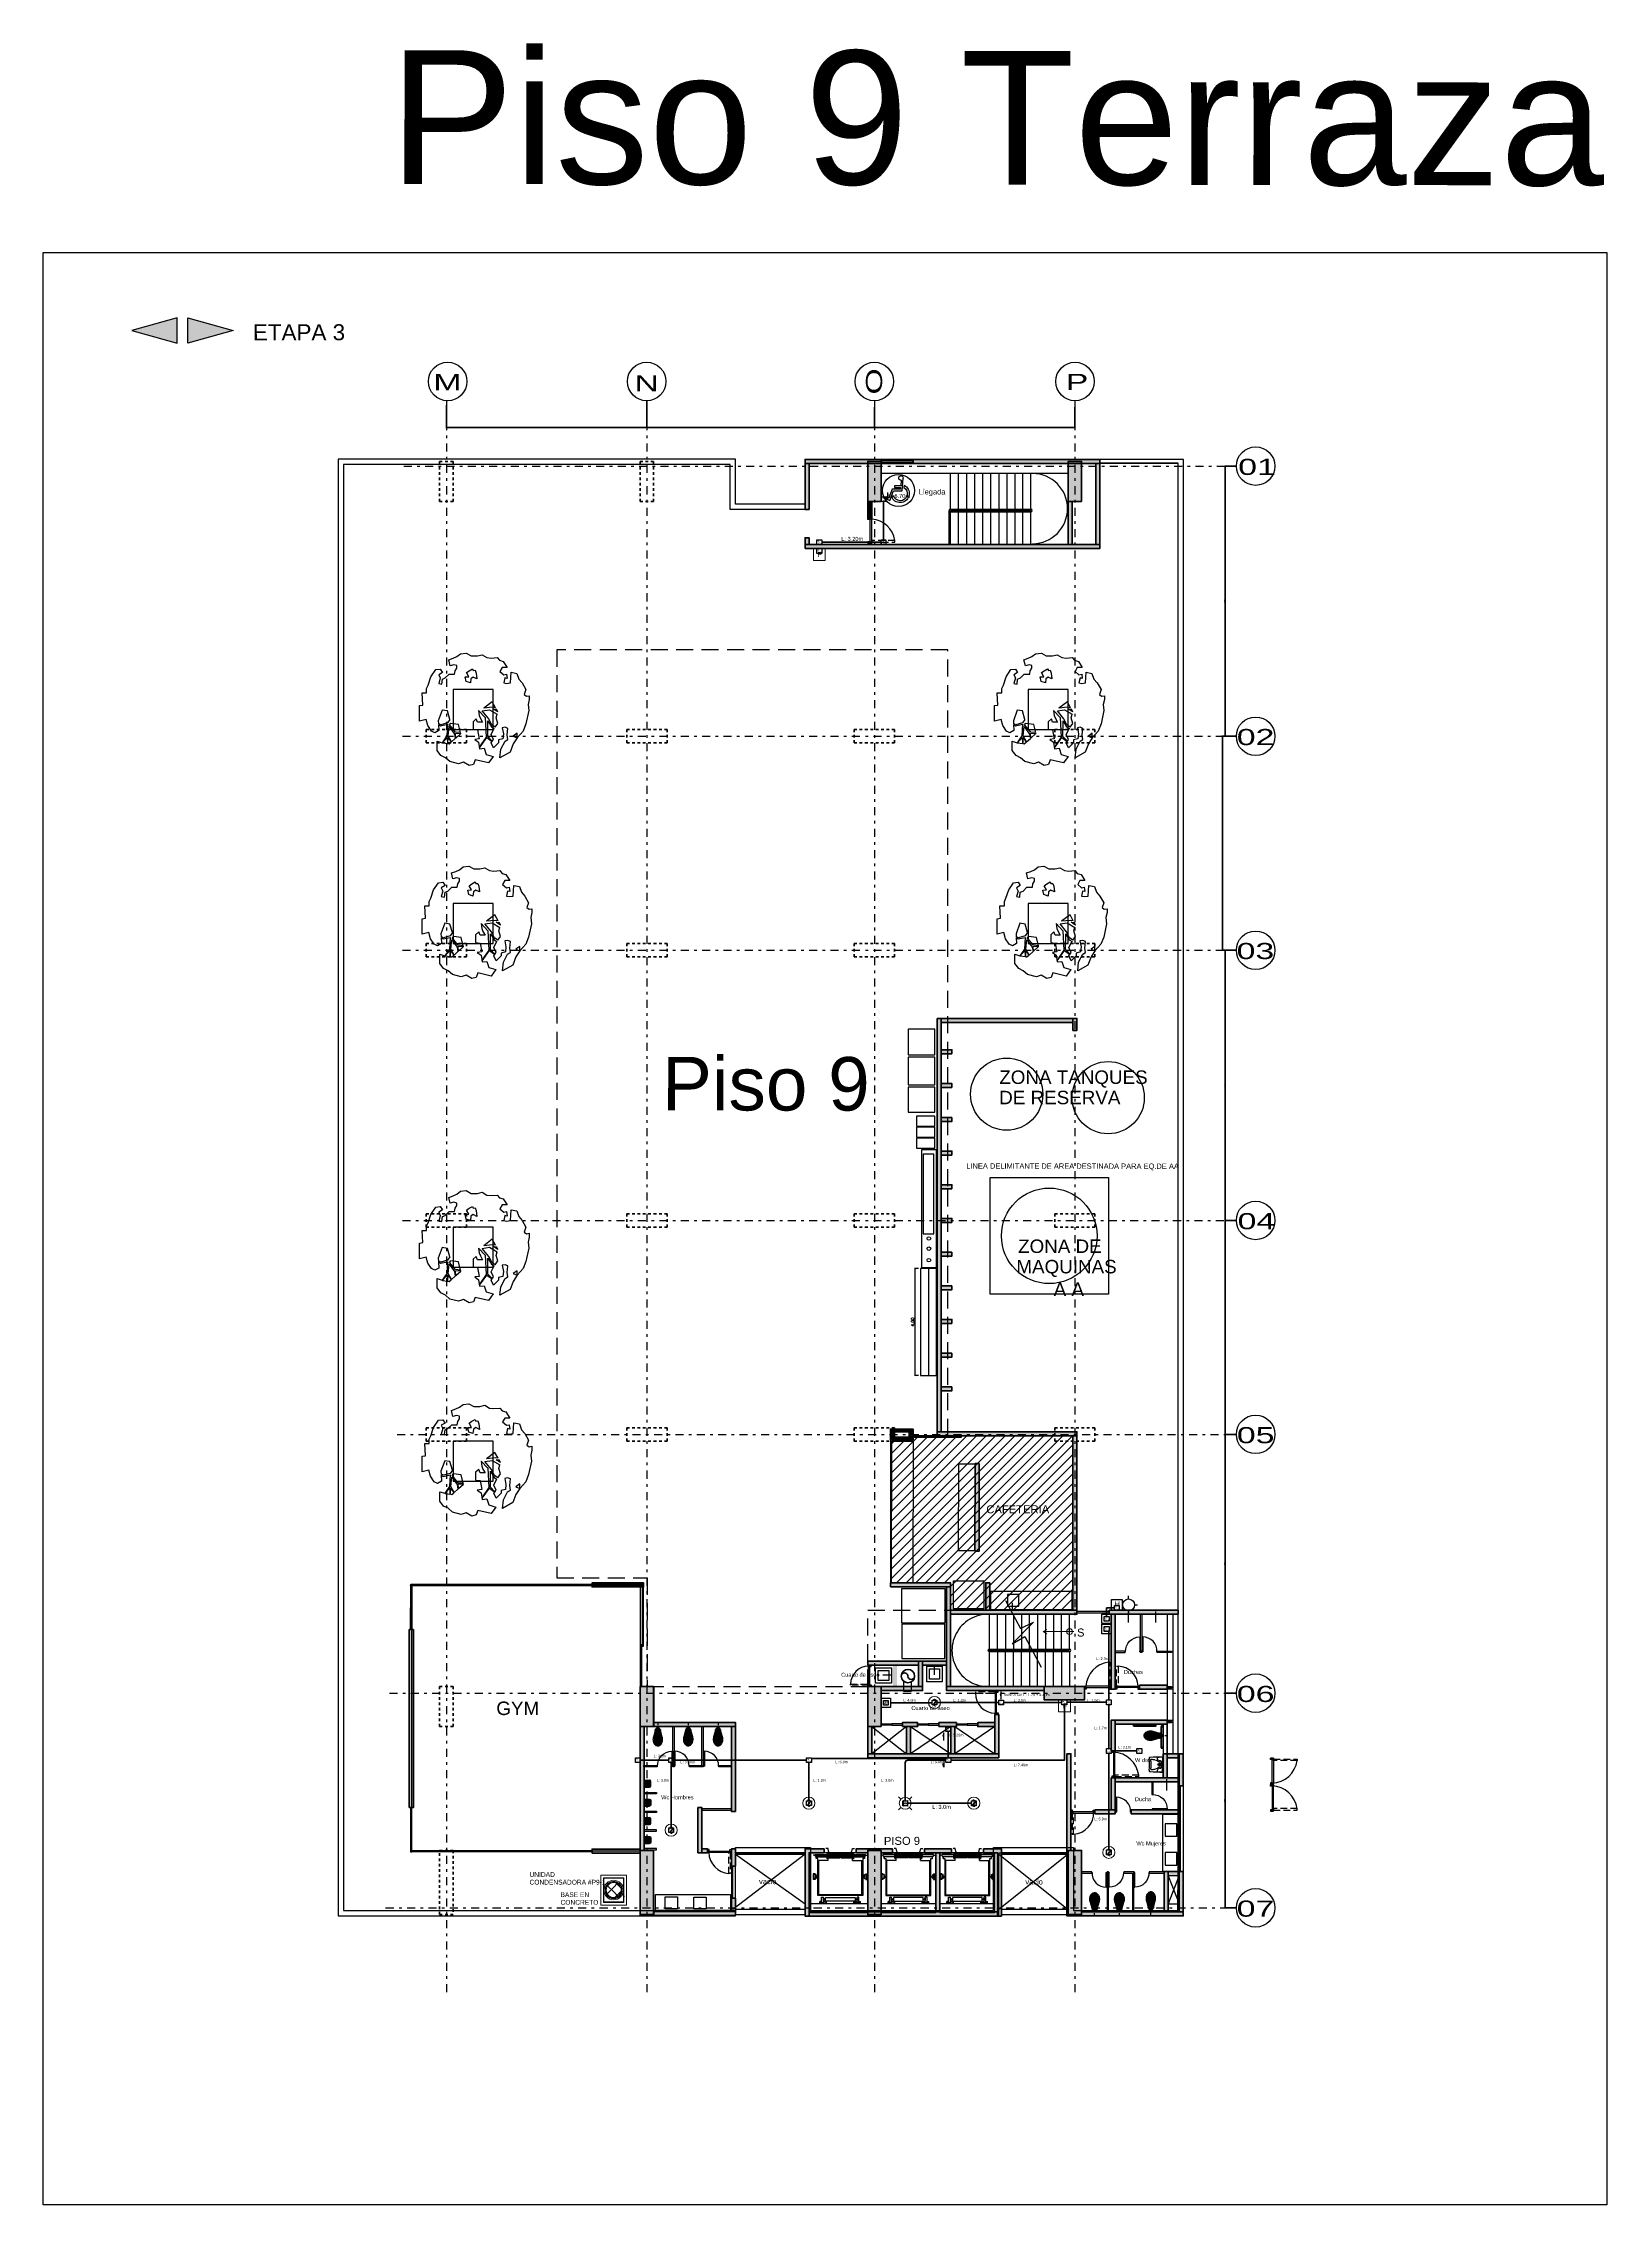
# Model space of a CAD drawing. Header units: millimetres. Extents: x 3781 to 4924, y 1639 to 1721.
# Drawn here: x 4756.6 to 4815.1, y 1639.4 to 1720.2 of the extents above; entities that cross this region are included whole.
import ezdxf
from ezdxf.enums import TextEntityAlignment as Align

# ---------------------------------------------------------------- set-up
doc = ezdxf.new("R2010")
doc.units = ezdxf.units.MM
for name, pattern in [('CENTER', [0.7, 0.3, -0.2, 0, -0.2]), ('DASHED2', [9.525, 6.35, -3.175]), ('HIDDEN', [0.375, 0.25, -0.125]), ('HIDDEN JT', [0.0016, 0.001, -0.0006]), ('HIDDEN2', [0.1875, 0.125, -0.0625])]:
    doc.linetypes.add(name, pattern=pattern)
doc.layers.get('Defpoints').update_dxf_attribs({"color": 255})
for name, color, linetype in [('0-amob', 1, 'Continuous'), ('1amobla', 2, 'Continuous'), ('_ACHU3', 253, 'Continuous'), ('_ACHU5', 255, 'Continuous'), ('A-HATCH CONCRETO', 8, 'Continuous'), ('A_ACHU5', 255, 'Continuous'), ('A_METAL  PROY', 177, 'Continuous'), ('A_MUEBLES FIJOS', 252, 'Continuous'), ('AMOBLAMIENTO', 1, 'Continuous'), ('AREA LOCALES', 161, 'Continuous'), ('AREA PARQUEO', 51, 'Continuous'), ('AS_GL DETECCION_MEZANINE', 7, 'Continuous'), ('AS_GL DETECCION_PISO 1', 7, 'Continuous'), ('AS_GL DETECCION_PISO 2', 7, 'Continuous'), ('AS_GL DETECCION_PISO 6', 7, 'Continuous'), ('ASCENSOR', 1, 'Continuous'), ('EJE-ESTRUCTURA', 1, 'CENTER'), ('F-2', 2, 'Continuous'), ('GG_LAZO CONTROL DRIVERS', 82, 'Continuous'), ('HACHTCOLUMNA', 250, 'Continuous'), ('JCA_COTAS', 1, 'Continuous'), ('JCA_HATCH 254', 252, 'Continuous'), ('JCA_PLANO 1', 1, 'Continuous'), ('JCA_TEXTO1', 2, 'Continuous'), ('JCA_TEXTO2', 3, 'Continuous'), ('LINEA-1', 1, 'Continuous'), ('MARCO', 4, 'Continuous'), ('MUEBLE', 1, 'Continuous'), ('PLO_CORONA', 1, 'Continuous'), ('PROYECCION', 1, 'DASHED2'), ('PV', 2, 'Continuous'), ('TEXTO 3', 3, 'Continuous'), ('Textos-espacios', 3, 'Continuous')]:
    doc.layers.add(name, color=color, linetype=linetype)
for name, color, linetype, lineweight in [('A-DETL-1', 253, 'HIDDEN JT', 9), ('A-FLOR', 251, 'Continuous', 9), ('Estructura', 6, 'Continuous', 40), ('G-ANNO-TEXT-1', 250, 'Continuous', 9), ('M-EQPM', 14, 'Continuous', 18), ('M-EQPM-4', 14, 'Continuous', 9), ('M-EQPM-IDEN', 250, 'Continuous', 9), ('Muro', 4, 'Continuous', 40), ('TEXTOS', 7, 'Continuous', 20), ('Vidrio', 2, 'Continuous', 30)]:
    doc.layers.add(name, color=color, linetype=linetype, lineweight=lineweight)
doc.layers.add('DIM-25', color=1, linetype='Continuous', plot=False)
doc.styles.add('Arial_400', font='arial.ttf')
doc.styles.add('DIM', font='ROMANS.shx')
doc.styles.add('ROMAN', font='ROMANS', dxfattribs={"width": 1.2})
doc.styles.add('ROMANS', font='arial.ttf', dxfattribs={"width": 0.7})
doc.styles.add('SansSerif', font='sanss___.ttf', dxfattribs={"width": 0.9, "height": 0.18})
doc.styles.get("Standard").update_dxf_attribs({"font": 'arial.ttf'})
doc.styles.add('style2', font='arial.ttf', dxfattribs={"width": 1.5})
doc.dimstyles.new('1-10', dxfattribs={"dimscale": 10, "dimtxt": 0.0037, "dimasz": 0.001, "dimexe": 0.0018, "dimexo": 0.0018, "dimgap": 0.0005, "dimtad": 1, "dimzin": 4, "dimdsep": 46, "dimtxsty": 'ROMANS', "dimblk": 'ARCHTICK', "dimcen": 0.003, "dimdle": 0.0015, "dimclrd": 1, "dimclre": 1, "dimclrt": 4, "dimadec": 0, "dimazin": 0, "dimtfac": 1, "dimtix": 1, "dimtmove": 2, "dimatfit": 3, "dimldrblk": 'flecha', "dimfxl": 1, "dimtolj": 1, "dimtzin": 4, "dimarcsym": 0})
doc.dimstyles.new('dim-75', dxfattribs={"dimscale": 75, "dimtxt": 0.0015, "dimasz": 0.0008, "dimexe": 0.0003, "dimexo": 0.001, "dimgap": 0.0005, "dimtad": 2, "dimzin": 4, "dimdsep": 46, "dimtxsty": 'DIM', "dimblk": 'ARCHTICK', "dimcen": 0.0025, "dimclrd": 1, "dimclre": 256, "dimclrt": 2, "dimadec": 0, "dimazin": 0, "dimtfac": 1, "dimtmove": 2, "dimatfit": 0, "dimldrblk": 'OPEN30', "dimfxl": 1, "dimtolj": 1, "dimtzin": 0, "dimarcsym": 0})
pattern_1 = [(315, (19.284, 54.24), (0.2119906, 0.2119906), []), (45, (19.284, 54.24), (-0.2119906, 0.2119906), [])]

# ---------------------------------------------------------------- blocks, each defined once
blk = doc.blocks.new('discap')
at = {"layer": 'TEXTO 3', "color": 0, "linetype": 'Continuous'}
for p, q in [((-179169, -277469), (-179154, -277610)), ((-178353, -278322), (-178426, -278155))]:
    blk.add_line(p, q, dxfattribs=at)
blk.add_lwpolyline([(-178974, -277120), (-178946, -277498), (-178511, -277498), (-178511, -277624), (-178926, -277624), (-178926, -277730), (-178352, -277730), (-178127, -278321), (-177953, -278254), (-177909, -278371), (-178198, -278488), (-178440, -277852), (-179047, -277852), (-179102, -276980)], dxfattribs=at)
for centre, radius, start, end in [((-178951, -276970), 152, 261.2603, 183.66969), ((-178897, -278025), 619, 116.09541, 331.34503), ((-178897, -278025), 488, 121.7945, 344.57102)]:
    blk.add_arc(centre, radius, start, end, dxfattribs=at)
blk = doc.blocks.new('MARCOE-102')
for p, q in [((0, 0), (0, -2.5)), ((0, 0), (1.75, 0)), ((1.75, 0), (1.75, -0.45)), ((0, -2.5), (1.75, -2.5)), ((0.175, -0.175), (1.575, -0.175)), ((0.175, -0.175), (0.175, -2.325)), ((0.175, -2.325), (1.575, -2.325)), ((1.375, -0.45), (1.375, -0.275)), ((1.375, -0.275), (1.575, -0.275)), ((1.75, -0.45), (1.375, -0.45)), ((1.375, -2.05), (1.375, -2.225)), ((1.75, -2.05), (1.375, -2.05)), ((1.375, -2.225), (1.575, -2.225)), ((1.575, -0.275), (1.575, -0.175)), ((1.575, -2.325), (1.575, -2.225)), ((1.75, -2.5), (1.75, -2.05))]:
    blk.add_line(p, q)
at = {"layer": 'MARCO'}
blk.add_lwpolyline([(0, 0), (0, -2.5), (1.75, -2.5), (1.75, -2.05), (1.375, -2.05), (1.375, -2.225), (1.575, -2.225), (1.575, -2.325), (0.175, -2.325), (0.175, -0.175), (1.575, -0.175), (1.575, -0.275), (1.375, -0.275), (1.375, -0.45), (1.75, -0.45), (1.75, 0), (0, 0)], dxfattribs=at)
blk = doc.blocks.new('ASCENSOR')
at = {"layer": '0-amob'}
for p, q in [((-1.747, -0.512), (-1.859, -0.533)), ((-1.859, -0.533), (-1.859, -0.609)), ((-1.69, -0.498), (-1.747, -0.498)), ((-1.747, -0.498), (-1.747, -0.512)), ((-1.69, -0.564), (-1.69, -0.498)), ((-1.68, -0.564), (-1.69, -0.564))]:
    blk.add_line(p, q, dxfattribs=at)
blk.add_lwpolyline([(-1.68, -0.564), (-1.68, 0.413), (-1.69, 0.413), (-1.69, 0.347), (-1.747, 0.347), (-1.747, 0.361), (-1.859, 0.382), (-1.859, 0.458)], dxfattribs=at)
at = {"layer": 'ASCENSOR'}
for p, q in [((-1.63, -1.015), (-1.63, 0.869)), ((-1.575, 0.869), (-1.63, 0.869)), ((-1.605, 0.869), (-1.605, 0.932)), ((-1.575, 0.869), (-1.575, -1.015)), ((-1.485, 0.826), (-1.545, 0.826)), ((-1.545, 0.826), (-1.485, 0.826)), ((-1.545, -0.971), (-1.545, 0.826)), ((-1.485, 0.826), (-1.485, 0.766)), ((-0.91, 0.876), (-0.91, 0.932)), ((-0.7, 0.921), (-0.91, 0.921)), ((-0.91, 0.876), (-0.88, 0.876)), ((-0.88, 0.922), (-0.88, 0.95)), ((-0.73, 0.902), (-0.88, 0.902)), ((-0.88, 0.83), (-0.88, 0.902)), ((-0.73, 0.836), (-0.88, 0.836)), ((-0.88, 0.836), (-0.73, 0.836)), ((-0.85, 0.83), (-0.88, 0.83)), ((-0.85, 0.83), (-0.88, 0.83)), ((-0.85, 0.83), (-0.805, 0.83)), ((-0.85, 0.83), (-0.805, 0.83)), ((-0.85, 0.83), (-0.805, 0.83)), ((-0.85, 0.83), (-0.805, 0.83)), ((-0.85, 0.823), (-0.85, 0.83)), ((-0.85, 0.823), (-0.85, 0.83)), ((-0.809, 0.823), (-0.85, 0.823)), ((-0.809, 0.823), (-0.85, 0.823)), ((-0.809, 0.785), (-0.809, 0.823)), ((-0.76, 0.83), (-0.805, 0.83)), ((-0.76, 0.83), (-0.805, 0.83)), ((-0.76, 0.83), (-0.805, 0.83)), ((-0.76, 0.83), (-0.805, 0.83)), ((-0.802, 0.823), (-0.76, 0.823)), ((-0.802, 0.823), (-0.76, 0.823)), ((-0.802, 0.785), (-0.802, 0.823)), ((-0.76, 0.823), (-0.76, 0.83)), ((-0.76, 0.823), (-0.76, 0.83)), ((-0.76, 0.83), (-0.73, 0.83)), ((-0.76, 0.83), (-0.73, 0.83)), ((-0.73, 0.922), (-0.73, 0.95)), ((-0.73, 0.836), (-0.73, 0.902)), ((-0.73, 0.876), (-0.7, 0.876)), ((-0.73, 0.83), (-0.73, 0.836)), ((-0.7, 0.876), (-0.7, 0.932)), ((-1.68, 0.434), (-1.671, 0.434)), ((-1.68, 0.434), (-1.671, 0.434)), ((-1.68, 0.399), (-1.68, 0.434)), ((-1.68, 0.399), (-1.68, 0.434)), ((-1.63, 0.399), (-1.68, 0.399)), ((-1.63, 0.399), (-1.68, 0.399)), ((-1.676, 0.43), (-1.674, 0.43)), ((-1.674, 0.43), (-1.676, 0.43)), ((-1.676, 0.402), (-1.676, 0.43)), ((-1.676, 0.43), (-1.676, 0.402)), ((-1.633, 0.402), (-1.676, 0.402)), ((-1.676, 0.402), (-1.633, 0.402)), ((-1.674, 0.426), (-1.674, 0.43)), ((-1.674, 0.426), (-1.674, 0.43)), ((-1.671, 0.426), (-1.674, 0.426)), ((-1.671, 0.426), (-1.674, 0.426)), ((-1.671, 0.434), (-1.671, 0.426)), ((-1.671, 0.434), (-1.671, 0.426)), ((-1.639, 0.434), (-1.639, 0.426)), ((-1.63, 0.434), (-1.639, 0.434)), ((-1.639, 0.434), (-1.63, 0.434)), ((-1.639, 0.426), (-1.639, 0.434)), ((-1.639, 0.426), (-1.635, 0.426)), ((-1.635, 0.426), (-1.639, 0.426)), ((-1.635, 0.43), (-1.633, 0.43)), ((-1.635, 0.426), (-1.635, 0.43)), ((-1.635, 0.43), (-1.635, 0.426)), ((-1.633, 0.43), (-1.635, 0.43)), ((-1.633, 0.402), (-1.633, 0.43)), ((-1.633, 0.402), (-1.633, 0.43)), ((-1.63, 0.399), (-1.63, 0.434)), ((-1.63, 0.434), (-1.63, 0.399)), ((-1.587, 0.433), (-1.618, 0.433)), ((-1.618, 0.433), (-1.618, -0.056)), ((-1.587, -0.056), (-1.587, 0.433)), ((-1.503, 0.434), (-1.534, 0.434)), ((-1.534, -0.056), (-1.534, 0.434)), ((-1.503, -0.056), (-1.503, 0.434)), ((-1.485, 0.766), (-0.096, 0.766)), ((-1.485, 0.385), (-1.485, 0.445)), ((-1.405, 0.385), (-1.485, 0.385)), ((-1.405, 0.385), (-1.405, 0.735)), ((-0.126, 0.735), (-1.405, 0.735)), ((-0.816, 0.785), (-0.816, 0.792)), ((-0.816, 0.792), (-0.802, 0.792)), ((-0.809, 0.785), (-0.816, 0.785)), ((-0.802, 0.785), (-0.809, 0.785)), ((-0.795, 0.792), (-0.802, 0.792)), ((-0.802, 0.785), (-0.795, 0.785)), ((-0.795, 0.785), (-0.795, 0.792)), ((-0.126, 0.735), (-0.126, -0.88)), ((-0.096, 0.766), (-0.096, -0.911)), ((-0.036, 0.625), (-0.036, 0.555)), ((0.155, 0.625), (-0.036, 0.625)), ((0.155, 0.561), (-0.036, 0.561)), ((0.155, 0.555), (-0.036, 0.555)), ((-0.021, 0.485), (0.109, 0.485)), ((-0.021, -0.63), (-0.021, 0.485)), ((-0.001, 0.552), (-0.001, 0.555)), ((-0.001, 0.555), (0.041, 0.555)), ((0.038, 0.552), (-0.001, 0.552)), ((0.038, 0.491), (0.038, 0.552)), ((0.041, 0.555), (0.041, 0.491)), ((0.089, 0.555), (0.041, 0.555)), ((0.047, 0.555), (0.047, 0.491)), ((0.05, 0.491), (0.05, 0.552)), ((0.05, 0.552), (0.089, 0.552)), ((0.089, 0.552), (0.089, 0.555)), ((0.089, 0.552), (0.089, 0.555)), ((0.109, 0.485), (0.109, -0.63)), ((0.184, 0.688), (0.128, 0.688)), ((0.128, 0.625), (0.128, 0.688)), ((0.128, 0.438), (0.128, 0.555)), ((0.184, 0.438), (0.128, 0.438)), ((0.147, 0.664), (0.21, 0.664)), ((0.149, 0.463), (0.209, 0.463)), ((0.155, 0.625), (0.155, 0.555)), ((0.173, 0.689), (0.173, 0.438)), ((-1.618, -0.056), (-1.587, -0.056)), ((-1.587, -0.095), (-1.618, -0.095)), ((-1.618, -0.095), (-1.618, -0.583)), ((-1.618, -0.583), (-1.587, -0.583)), ((-1.587, -0.583), (-1.587, -0.095)), ((-1.534, -0.056), (-1.503, -0.056)), ((-1.503, -0.095), (-1.534, -0.095)), ((-1.534, -0.58), (-1.534, -0.095)), ((-1.534, -0.58), (-1.503, -0.58)), ((-1.503, -0.58), (-1.503, -0.095)), ((-1.405, -0.53), (-1.485, -0.53)), ((-1.485, -0.53), (-1.485, -0.59)), ((-1.405, -0.53), (-1.405, -0.88)), ((0.155, -0.7), (-0.036, -0.7)), ((-0.036, -0.77), (-0.036, -0.7)), ((0.155, -0.706), (-0.036, -0.706)), ((0.155, -0.77), (-0.036, -0.77)), ((0.109, -0.63), (-0.021, -0.63)), ((-0.001, -0.697), (-0.001, -0.7)), ((0.038, -0.697), (-0.001, -0.697)), ((-0.001, -0.7), (0.041, -0.7)), ((0.038, -0.636), (0.038, -0.697)), ((0.041, -0.7), (0.041, -0.636)), ((0.047, -0.7), (0.047, -0.636)), ((0.089, -0.7), (0.047, -0.7)), ((0.05, -0.636), (0.05, -0.697)), ((0.05, -0.697), (0.089, -0.697)), ((0.089, -0.697), (0.089, -0.7)), ((0.184, -0.583), (0.128, -0.583)), ((0.128, -0.583), (0.128, -0.7)), ((0.128, -0.77), (0.128, -0.833)), ((0.149, -0.609), (0.209, -0.609)), ((0.155, -0.77), (0.155, -0.7)), ((0.173, -0.834), (0.173, -0.583)), ((-1.575, -1.015), (-1.63, -1.015)), ((-1.605, -1.015), (-1.605, -1.083)), ((-1.485, -0.971), (-1.545, -0.971)), ((-0.096, -0.911), (-1.485, -0.911)), ((-1.485, -0.911), (-1.485, -0.971)), ((-0.126, -0.88), (-1.405, -0.88)), ((-0.91, -1.011), (-0.88, -1.011)), ((-0.91, -1.011), (-0.91, -1.083)), ((-0.7, -1.072), (-0.91, -1.072)), ((-0.85, -0.981), (-0.88, -0.981)), ((-0.85, -0.981), (-0.88, -0.981)), ((-0.88, -0.981), (-0.88, -1.052)), ((-0.73, -0.987), (-0.88, -0.987)), ((-0.88, -0.987), (-0.73, -0.987)), ((-0.73, -1.052), (-0.88, -1.052)), ((-0.88, -1.073), (-0.88, -1.1)), ((-0.808, -0.974), (-0.85, -0.974)), ((-0.808, -0.974), (-0.85, -0.974)), ((-0.85, -0.974), (-0.85, -0.981)), ((-0.85, -0.974), (-0.85, -0.981)), ((-0.85, -0.981), (-0.805, -0.981)), ((-0.85, -0.981), (-0.805, -0.981)), ((-0.85, -0.981), (-0.805, -0.981)), ((-0.85, -0.981), (-0.805, -0.981)), ((-0.808, -0.936), (-0.815, -0.936)), ((-0.815, -0.936), (-0.815, -0.943)), ((-0.815, -0.943), (-0.801, -0.943)), ((-0.808, -0.936), (-0.808, -0.974)), ((-0.801, -0.936), (-0.808, -0.936)), ((-0.76, -0.981), (-0.805, -0.981)), ((-0.76, -0.981), (-0.805, -0.981)), ((-0.76, -0.981), (-0.805, -0.981)), ((-0.76, -0.981), (-0.805, -0.981)), ((-0.801, -0.936), (-0.801, -0.974)), ((-0.801, -0.936), (-0.794, -0.936)), ((-0.794, -0.943), (-0.801, -0.943)), ((-0.801, -0.974), (-0.76, -0.974)), ((-0.801, -0.974), (-0.76, -0.974)), ((-0.794, -0.936), (-0.794, -0.943)), ((-0.76, -0.974), (-0.76, -0.981)), ((-0.76, -0.974), (-0.76, -0.981)), ((-0.76, -0.981), (-0.73, -0.981)), ((-0.76, -0.981), (-0.73, -0.981)), ((-0.73, -0.981), (-0.73, -0.987)), ((-0.73, -0.987), (-0.73, -1.052)), ((-0.73, -1.011), (-0.7, -1.011)), ((-0.73, -1.073), (-0.73, -1.1)), ((-0.7, -1.011), (-0.7, -1.083)), ((0.184, -0.833), (0.128, -0.833)), ((0.147, -0.809), (0.21, -0.809))]:
    blk.add_line(p, q, dxfattribs=at)
for centre, radius, start, end in [((0.044, 0.491), 0.006, 180, 270), ((0.044, 0.491), 0.003, 180, 270), ((0.044, 0.491), 0.006, 270, 0), ((0.044, 0.491), 0.003, 270, 0), ((0.044, -0.636), 0.006, 90, 180), ((0.044, -0.636), 0.003, 90, 180), ((0.044, -0.636), 0.006, 0, 90), ((0.044, -0.636), 0.003, 0, 90)]:
    blk.add_arc(centre, radius, start, end, dxfattribs=at)
for points in [[(-0.795, 0.792), (-0.795, 0.785), (-0.816, 0.785), (-0.816, 0.792)], [(-0.816, 0.785), (-0.816, 0.792), (-0.795, 0.785), (-0.816, 0.785)], [(-0.795, 0.785), (-0.816, 0.785), (-0.795, 0.792), (-0.816, 0.792)], [(-0.794, -0.943), (-0.794, -0.936), (-0.815, -0.936), (-0.815, -0.943)], [(-0.815, -0.936), (-0.815, -0.943), (-0.794, -0.936), (-0.815, -0.936)], [(-0.794, -0.936), (-0.815, -0.936), (-0.794, -0.943), (-0.815, -0.943)]]:
    blk.add_solid(points, dxfattribs=at)
at = {"layer": 'ASCENSOR', "xscale": 0.01999999999998181, "yscale": 0.01999999999998181, "zscale": 0.01999999999998181, "rotation": 270}
blk.add_blockref('MARCOE-102', (-1.63, -0.541), dxfattribs=at)
blk = doc.blocks.new('PUERTA BAÑOS')
at = {"layer": 'AMOBLAMIENTO'}
h = blk.add_hatch(color=255, dxfattribs=at)
edge = h.paths.add_edge_path()
edge.add_line((-0.008, 0.002), (-0.008, -0.628))
edge.add_arc((-0.013, -0.628), 0.005, -90, 0, ccw=False)
edge.add_line((-0.013, -0.633), (-0.033, -0.633))
edge.add_arc((-0.033, -0.628), 0.005, 180, 270, ccw=False)
edge.add_line((-0.038, -0.628), (-0.038, -0.003))
edge.add_arc((-0.032, -0.003), 0.005, 90, 180, ccw=False)
edge.add_line((-0.033, 0.002), (-0.008, 0.002))
for p, q in [((0, 0), (-0.005, 0)), ((0, -0.06), (0, 0)), ((-0.03, -0.005), (-0.03, -0.02)), ((-0.005, 0), (-0.025, 0)), ((-0.025, -0.025), (-0.005, -0.025)), ((-0.005, -0.025), (-0.005, 0)), ((-0.005, 0), (-0.005, -0.06)), ((-0.005, -0.06), (0, -0.06))]:
    blk.add_line(p, q, dxfattribs=at)
blk.add_lwpolyline([(-0.008, 0.002), (-0.008, -0.628, -0.414214), (-0.013, -0.633), (-0.033, -0.633, -0.414214), (-0.038, -0.628), (-0.038, -0.003, -0.414214), (-0.033, 0.002)], format="xyb", close=True, dxfattribs=at)
blk.add_circle((-0.022, -0.013), 0.0025, dxfattribs=at)
at = {"layer": 'AMOBLAMIENTO', "ltscale": 0.1}
blk.add_arc((-0.034, -0.026), 0.607, 177.54831, 270.14368, dxfattribs=at)
at = {"layer": 'AMOBLAMIENTO'}
for centre, start, end in [((-0.025, -0.005), 90, 180), ((-0.025, -0.02), 180, 270)]:
    blk.add_arc(centre, 0.005, start, end, dxfattribs=at)
blk = doc.blocks.new('INODORO')
at = {"layer": 'AMOBLAMIENTO'}
h = blk.add_hatch(color=255, dxfattribs=at)
edge = h.paths.add_edge_path()
edge.add_line((0.167, 0.387), (0.084, 0.101))
edge.add_arc((0.017, 0.12), 0.07, 270, 344.64191, ccw=False)
edge.add_line((0.017, 0.05), (-0.017, 0.05))
edge.add_arc((-0.017, 0.12), 0.07, 195.35809, 270, ccw=False)
edge.add_line((-0.084, 0.101), (-0.167, 0.387))
edge.add_arc((0.145, 0.478), 0.325, 180, 196.18446, ccw=False)
edge.add_arc((0.145, 0.478), 0.325, 162.88237, 180, ccw=False)
edge.add_arc((0.074, 0.5), 0.25, 143.36837, 162.88237, ccw=False)
edge.add_arc((0.029, 0.533), 0.194, 119.12202, 143.36837, ccw=False)
edge.add_arc((0, 0.584), 0.136, 90, 119.12202, ccw=False)
edge.add_arc((0, 0.584), 0.136, 60.87798, 90, ccw=False)
edge.add_arc((-0.029, 0.533), 0.194, 36.63163, 60.87798, ccw=False)
edge.add_arc((-0.074, 0.5), 0.25, 17.11763, 36.63163, ccw=False)
edge.add_arc((-0.145, 0.478), 0.325, 0, 17.11763, ccw=False)
edge.add_arc((-0.145, 0.478), 0.325, 343.81552, 360, ccw=False)
blk.add_hatch(color=255, dxfattribs=at).paths.add_polyline_path([(0.025, 0.05), (-0.025, 0.05), (-0.025, 0), (0.025, 0)])
at = {"layer": 'AMOBLAMIENTO', "extrusion": (-1.55665e-06, -4.47371e-06, 1)}
for p, q in [((0.103, 0.17, 13.502), (-0.103, 0.17, 13.502)), ((-0.024, 0.164, 13.502), (-0.101, 0.164, 13.502)), ((-0.051, 0.24, 13.502), (-0.089, 0.24, 13.502)), ((-0.07, 0.221, 13.502), (-0.07, 0.259, 13.502)), ((0.101, 0.164, 13.502), (0.024, 0.164, 13.502)), ((0.051, 0.24, 13.502), (0.089, 0.24, 13.502)), ((0.07, 0.221, 13.502), (0.07, 0.259, 13.502))]:
    blk.add_line(p, q, dxfattribs=at)
at = {"layer": 'AMOBLAMIENTO', "extrusion": (-1.55665e-06, -4.47371e-06, 1), "elevation": 13.502, "flags": 128}
for points in [[(0.167, 0.387), (0.084, 0.101, -0.016701), (0.083, 0.097, -0.022806), (0.08, 0.091, -0.021821), (0.078, 0.086, -0.034751), (0.072, 0.078, -0.036571), (0.065, 0.07, -0.043988), (0.056, 0.062, -0.052185), (0.043, 0.055, -0.082496), (0.021, 0.05, -0.014668), (0.017, 0.05), (-0.017, 0.05, -0.083909), (-0.04, 0.054, -0.098699), (-0.063, 0.068, -0.082496), (-0.078, 0.086, -0.052185), (-0.083, 0.099, -0.009147), (-0.084, 0.101), (-0.167, 0.387, -0.038438), (-0.177, 0.436, -0.03221), (-0.18, 0.478, -0.004356), (-0.18, 0.484, -0.034754), (-0.176, 0.528, -0.021818), (-0.17, 0.556, -0.013779), (-0.166, 0.573, -0.009024), (-0.163, 0.582, -0.022804), (-0.154, 0.603, -0.021821), (-0.144, 0.623, -0.031515), (-0.127, 0.649, -0.003233), (-0.126, 0.651, -0.036571), (-0.107, 0.672, -0.043988), (-0.081, 0.694, -0.02205), (-0.066, 0.703, -0.030103), (-0.051, 0.71, -0.082496), (-0.008, 0.72, -0.014666), (0, 0.72, -0.083908), (0.045, 0.712, -0.043384), (0.066, 0.703, -0.055079), (0.101, 0.678, -0.050815), (0.127, 0.649, -0.03155), (0.144, 0.623, -0.052186), (0.165, 0.575, -0.001468), (0.166, 0.573, -0.042516), (0.177, 0.52, -0.03221), (0.18, 0.478, -0.004357), (0.18, 0.472, -0.034752), (0.176, 0.427, -0.02182), (0.17, 0.4, -0.009707), (0.167, 0.387)], [(0, 0.67, 0.014666), (-0.005, 0.67, 0.082496), (-0.032, 0.664, 0.044795), (-0.046, 0.657, 0.007375), (-0.05, 0.654, 0.043988), (-0.07, 0.638, 0.036571), (-0.084, 0.621, 0.018877), (-0.091, 0.612, 0.015864), (-0.098, 0.601, 0.021821), (-0.106, 0.584, 0.022804), (-0.114, 0.566, 0.01791), (-0.118, 0.551, 0.004894), (-0.12, 0.545, 0.021818), (-0.125, 0.52, 0.034754), (-0.128, 0.478, 0.004356), (-0.129, 0.472, 0.03221), (-0.126, 0.434, 0.03362), (-0.118, 0.394, 0.010353), (-0.116, 0.385, 0.008488), (-0.113, 0.378)], [(0.113, 0.378, 0.000935), (0.114, 0.379, 0.017908), (0.118, 0.394, 0.004894), (0.12, 0.399, 0.02182), (0.125, 0.425, 0.034752), (0.129, 0.467, 0.004357), (0.129, 0.472, 0.03221), (0.126, 0.511, 0.033619), (0.118, 0.551, 0.010353), (0.116, 0.56, 0.052186), (0.098, 0.601, 0.015899), (0.091, 0.612, 0.066511), (0.065, 0.642, 0.040373), (0.046, 0.657, 0.058094), (0.028, 0.665, 0.083908), (0, 0.67)]]:
    blk.add_lwpolyline(points, format="xyb", dxfattribs=at)
at = {"layer": 'AMOBLAMIENTO', "linetype": 'HIDDEN', "ltscale": 0.25, "extrusion": (-1.55665e-06, -4.47371e-06, 1), "elevation": 13.502}
for points in [[(-0.12, 0.12), (0.12, 0.12)], [(0, -0.15), (0, 0.72)]]:
    blk.add_lwpolyline(points, dxfattribs=at)
at = {"layer": 'AMOBLAMIENTO', "extrusion": (-1.55665e-06, -4.47371e-06, 1), "elevation": 13.502}
blk.add_lwpolyline([(0.025, 0.05), (-0.025, 0.05), (-0.025, 0), (0.025, 0)], close=True, dxfattribs=at)
at = {"layer": 'AMOBLAMIENTO', "extrusion": (-1.55665e-06, -4.47371e-06, 1)}
for major_axis, start_param, end_param in [((0.121, -0.042), 3.962815, 6.131668), ((0.0863, -0.03), 4.528683, 5.5658)]:
    blk.add_ellipse((0, 0.438, 13.502), major_axis=major_axis, ratio=1, start_param=start_param, end_param=end_param, dxfattribs=at)
for centre, major_axis in [((-0.07, 0.24, 13.502), (0.00567, -0.00197)), ((0, 0.12, 13.502), (0.0472, -0.0164)), ((0, 0.12, 13.502), (0.0425, -0.0148)), ((0, 0.12, 13.502), (0.0331, -0.0115)), ((0.07, 0.24, 13.502), (0.00567, -0.00197))]:
    blk.add_ellipse(centre, major_axis=major_axis, ratio=1, dxfattribs=at)
blk = doc.blocks.new('BARANADA SANIT 02')
at = {"layer": 'A_ACHU5'}
h = blk.add_hatch(color=256, dxfattribs=at)
edge = h.paths.add_edge_path()
edge.add_arc((0.772, -0.043), 0.01, 270, 360)
edge.add_line((0.782, -0.043), (0.782, -0.02))
edge.add_line((0.782, -0.02), (0.817, -0.02))
edge.add_line((0.817, -0.02), (0.817, -0.03))
edge.add_line((0.817, -0.03), (0.818, -0.03))
edge.add_line((0.818, -0.03), (0.818, -0.059))
edge.add_arc((0.789, -0.059), 0.029, -90, 0, ccw=False)
edge.add_line((0.789, -0.088), (0.513, -0.088))
edge.add_line((0.513, -0.088), (0.011, -0.088))
edge.add_arc((0.011, -0.059), 0.029, 180, 270, ccw=False)
edge.add_line((-0.018, -0.059), (-0.018, -0.03))
edge.add_line((-0.018, -0.03), (-0.018, -0.02))
edge.add_line((-0.018, -0.02), (0.018, -0.02))
edge.add_line((0.018, -0.02), (0.018, -0.043))
edge.add_arc((0.028, -0.043), 0.01, 180, 270)
edge.add_line((0.028, -0.053), (0.513, -0.053))
edge.add_line((0.513, -0.053), (0.772, -0.053))
edge = h.paths.add_edge_path()
edge.add_arc((0.77, -0.01), 0.01, 90, 270, ccw=False)
edge.add_line((0.77, 0), (0.83, 0))
edge.add_arc((0.83, -0.01), 0.01, -90, 90, ccw=False)
edge.add_line((0.83, -0.02), (0.77, -0.02))
edge = h.paths.add_edge_path()
edge.add_arc((-0.03, -0.01), 0.01, 90, 270, ccw=False)
edge.add_line((-0.03, 0), (0.03, 0))
edge.add_arc((0.03, -0.01), 0.01, -90, 90, ccw=False)
edge.add_line((0.03, -0.02), (-0.03, -0.02))
at = {"layer": 'A_METAL  PROY'}
for points in [[(-0.03, -0.02, -1), (-0.03, 0), (0.03, 0), (0.03, 0, -1), (0.03, -0.02), (0.03, -0.02), (-0.03, -0.02)], [(0.77, -0.02, -1), (0.77, 0), (0.83, 0), (0.83, 0, -1), (0.83, -0.02), (0.83, -0.02), (0.77, -0.02)], [(0.772, -0.053, 0.414214), (0.782, -0.043), (0.782, -0.02), (0.817, -0.02), (0.817, -0.03), (0.818, -0.03), (0.818, -0.059, -0.414214), (0.789, -0.088), (0.513, -0.088), (0.011, -0.088, -0.414214), (-0.018, -0.059), (-0.018, -0.03), (-0.018, -0.02), (0.018, -0.02), (0.018, -0.043, 0.414214), (0.028, -0.053), (0.513, -0.053)]]:
    blk.add_lwpolyline(points, format="xyb", close=True, dxfattribs=at)
blk = doc.blocks.new('BARANDA SANIT MINUS')
at = {"layer": 'A_ACHU5'}
h = blk.add_hatch(color=256, dxfattribs=at)
edge = h.paths.add_edge_path()
edge.add_arc((-0.043, 0.028), 0.01, 180, 270)
edge.add_line((-0.043, 0.018), (-0.02, 0.018))
edge.add_line((-0.02, 0.018), (-0.02, -0.017))
edge.add_line((-0.02, -0.017), (-0.03, -0.017))
edge.add_line((-0.03, -0.017), (-0.03, -0.018))
edge.add_line((-0.03, -0.018), (-0.059, -0.018))
edge.add_arc((-0.059, 0.011), 0.029, 180, 270, ccw=False)
edge.add_line((-0.088, 0.011), (-0.088, 0.292))
edge.add_line((-0.088, 0.292), (-0.088, 0.789))
edge.add_arc((-0.059, 0.789), 0.029, 90, 180, ccw=False)
edge.add_line((-0.059, 0.818), (-0.03, 0.818))
edge.add_line((-0.03, 0.818), (-0.02, 0.818))
edge.add_line((-0.02, 0.818), (-0.02, 0.782))
edge.add_line((-0.02, 0.782), (-0.043, 0.782))
edge.add_arc((-0.043, 0.772), 0.01, 90, 180)
edge.add_line((-0.053, 0.772), (-0.053, 0.292))
edge.add_line((-0.053, 0.292), (-0.053, 0.028))
edge = h.paths.add_edge_path()
edge.add_arc((-0.01, 0.83), 0.01, 0, 180, ccw=False)
edge.add_line((0, 0.83), (0, 0.77))
edge.add_arc((-0.01, 0.77), 0.01, -180, 0, ccw=False)
edge.add_line((-0.02, 0.77), (-0.02, 0.83))
edge = h.paths.add_edge_path()
edge.add_arc((-0.01, 0.03), 0.01, 0, 180, ccw=False)
edge.add_line((0, 0.03), (0, -0.03))
edge.add_arc((-0.01, -0.03), 0.01, -180, 0, ccw=False)
edge.add_line((-0.02, -0.03), (-0.02, 0.03))
at = {"layer": 'A_METAL  PROY'}
for points in [[(-0.053, 0.028, 0.414214), (-0.043, 0.018), (-0.02, 0.018), (-0.02, -0.017), (-0.03, -0.017), (-0.03, -0.018), (-0.059, -0.018, -0.414214), (-0.088, 0.011), (-0.088, 0.292), (-0.088, 0.789, -0.414214), (-0.059, 0.818), (-0.03, 0.818), (-0.02, 0.818), (-0.02, 0.782), (-0.043, 0.782, 0.414214), (-0.053, 0.772), (-0.053, 0.292)], [(-0.02, 0.83, -1), (0, 0.83), (0, 0.77), (0, 0.77, -1), (-0.02, 0.77), (-0.02, 0.77), (-0.02, 0.83)], [(-0.02, 0.03, -1), (0, 0.03), (0, -0.03), (0, -0.03, -1), (-0.02, -0.03), (-0.02, -0.03), (-0.02, 0.03)]]:
    blk.add_lwpolyline(points, format="xyb", close=True, dxfattribs=at)
blk = doc.blocks.new('lav discapacitados')
for p, q in [((0.135, 0.125), (0.135, 0.14)), ((0.503, 0.125), (0.503, 0.14)), ((0.038, -0.307), (0.601, -0.307)), ((0.058, -0.289), (0.319, -0.289)), ((0.183, -0.19), (0.154, -0.19)), ((0.183, -0.19), (0.183, -0.162)), ((0.183, -0.19), (0.183, -0.218)), ((0.183, -0.19), (0.211, -0.19)), ((0.215, -0.251), (0.187, -0.251)), ((0.215, -0.251), (0.215, -0.223)), ((0.215, -0.251), (0.243, -0.251)), ((0.215, -0.251), (0.215, -0.28)), ((0.267, -0.251), (0.239, -0.251)), ((0.267, -0.251), (0.267, -0.223)), ((0.267, -0.251), (0.295, -0.251)), ((0.267, -0.251), (0.267, -0.28)), ((0.319, -0.15), (0.276, -0.15)), ((0.319, -0.251), (0.291, -0.251)), ((0.319, -0.317), (0.319, -0.096)), ((0.319, -0.15), (0.319, -0.122)), ((0.319, -0.15), (0.362, -0.15)), ((0.319, -0.15), (0.319, -0.178)), ((0.319, -0.251), (0.319, -0.223)), ((0.319, -0.251), (0.348, -0.251)), ((0.319, -0.251), (0.319, -0.28)), ((0.58, -0.289), (0.319, -0.289)), ((0.371, -0.251), (0.343, -0.251)), ((0.371, -0.251), (0.371, -0.223)), ((0.371, -0.251), (0.4, -0.251)), ((0.371, -0.251), (0.371, -0.28)), ((0.424, -0.251), (0.395, -0.251)), ((0.424, -0.251), (0.424, -0.223)), ((0.424, -0.251), (0.452, -0.251)), ((0.424, -0.251), (0.424, -0.28)), ((0.456, -0.19), (0.427, -0.19)), ((0.456, -0.19), (0.456, -0.162)), ((0.456, -0.19), (0.484, -0.19)), ((0.456, -0.19), (0.456, -0.218))]:
    blk.add_line(p, q)
blk.add_lwpolyline([(0.135, 0.125, 0.057771), (0.15, -0.005, 0.071436), (0.189, -0.104, 0.106424), (0.255, -0.178, 0.158971), (0.319, -0.199, 0.158971)], format="xyb")
at = {"linetype": 'Continuous'}
for centre in [(0.183, -0.19), (0.215, -0.251), (0.267, -0.251), (0.371, -0.251), (0.424, -0.251), (0.456, -0.19)]:
    blk.add_circle(centre, 0.0174, dxfattribs=at)
for centre, radius in [((0.319, -0.15), 0.0325), ((0.319, -0.15), 0.023), ((0.319, -0.251), 0.0174)]:
    blk.add_circle(centre, radius)
for centre, radius, start, end in [((5.796, -0.307), 5.759, 175.15096, 180), ((0.097, 0.176), 0.0385, 79.48538, 175.15096), ((0.319, 1.375), 1.181, 259.48538, 280.51462), ((0.145, 0.14), 0.0102, 81.99353, 180), ((0.319, 1.375), 1.237, 261.99353, 278.00647), ((-0.066, 0.125), 0.57, 346.77455, 0), ((0.493, 0.14), 0.0102, 0, 98.00647), ((0.542, 0.176), 0.0385, 4.84904, 100.51462), ((-5.158, -0.307), 5.759, 0, 4.84904), ((5.796, -0.307), 5.748, 177.92069, 179.71619), ((0.058, -0.279), 0.0102, 179.71619, 270), ((0.062, -0.099), 0.0102, 88.96035, 177.92069), ((0.058, -0.307), 0.218, 56.42947, 88.96035), ((0.185, -0.117), 0.0102, 236.42947, 31.59131), ((0.319, -0.091), 0.109, 270, 306.13117), ((0.244, 0.012), 0.236, 306.13117, 330.43029), ((0.454, -0.117), 0.0102, 148.40869, 303.57053), ((0.124, 0.08), 0.374, 330.43029, 346.77455), ((0.58, -0.307), 0.218, 91.03965, 123.57053), ((0.576, -0.099), 0.0102, 2.07931, 91.03965), ((0.58, -0.279), 0.0102, 270, 0.28381), ((-5.158, -0.307), 5.748, 0.28381, 2.07931)]:
    blk.add_arc(centre, radius, start, end)
blk = doc.blocks.new('P8P1P161')
at = {"layer": '_ACHU5'}
h = blk.add_hatch(color=256, dxfattribs=at)
h.dxf.hatch_style = 1
h.paths.add_polyline_path([(-0.13, 0), (0.13, 0), (0.13, -0.08), (-0.13, -0.08)])
h.paths.add_polyline_path([(-0.006, -0.064, 1), (0.006, -0.064, 1)], flags=16)
h.paths.add_polyline_path([(-0.13, -0.08), (0.13, -0.08), (0.13, -0.123, 0.414214), (0.1, -0.093), (-0.1, -0.093, 0.414214), (-0.13, -0.123)])
h.paths.add_polyline_path([(-0.1, -0.093), (0.1, -0.093, -0.414214), (0.13, -0.123), (0.13, -0.19, -0.414214), (0.08, -0.24), (-0.08, -0.24, -0.414214), (-0.13, -0.19), (-0.13, -0.123, -0.414214)])
h.paths.add_polyline_path([(-0.1, -0.101, 0.414214), (-0.115, -0.116), (-0.115, -0.183, 0.414214), (-0.08, -0.218), (0.08, -0.218, 0.414214), (0.115, -0.183), (0.115, -0.116, 0.414214), (0.1, -0.101)], flags=16)
h.paths.add_polyline_path([(-0.024, -0.114), (-0.024, -0.13), (-0.016, -0.13), (-0.016, -0.114)], flags=0)
h.paths.add_polyline_path([(-0.004, -0.114), (-0.004, -0.13), (0.004, -0.13), (0.004, -0.114)], flags=0)
h.paths.add_polyline_path([(0.016, -0.114), (0.016, -0.13), (0.024, -0.13), (0.024, -0.114)], flags=0)
h.paths.add_polyline_path([(-0.115, -0.116, -0.414214), (-0.1, -0.101), (0.1, -0.101, -0.414214), (0.115, -0.116), (0.115, -0.183, -0.414214), (0.08, -0.218), (-0.08, -0.218, -0.414214), (-0.115, -0.183)], flags=0)
h = blk.add_hatch(color=256, dxfattribs=at)
h.dxf.hatch_style = 1
h.paths.add_polyline_path([(-0.115, -0.116), (-0.115, -0.183, 0.414214), (-0.08, -0.218), (0.08, -0.218, 0.414214), (0.115, -0.183), (0.115, -0.116, 0.414214), (0.1, -0.101), (-0.1, -0.101, 0.414214)])
h.paths.add_polyline_path([(0.024, -0.13), (0.016, -0.13), (0.016, -0.114), (0.024, -0.114)], flags=16)
h.paths.add_polyline_path([(0.004, -0.13), (-0.004, -0.13), (-0.004, -0.114), (0.004, -0.114)], flags=16)
h.paths.add_polyline_path([(-0.016, -0.13), (-0.024, -0.13), (-0.024, -0.114), (-0.016, -0.114)], flags=16)
for p, q in [((-0.13, 0), (0.13, 0)), ((-0.13, 0), (-0.13, -0.123)), ((0.13, 0), (0.13, -0.123)), ((-0.13, -0.123), (-0.13, -0.19)), ((-0.115, -0.116), (-0.115, -0.183)), ((-0.1, -0.093), (0.1, -0.093)), ((-0.1, -0.101), (0.1, -0.101)), ((-0.08, -0.218), (0.08, -0.218)), ((-0.08, -0.24), (0.08, -0.24)), ((-0.024, -0.13), (-0.024, -0.114)), ((-0.024, -0.114), (-0.016, -0.114)), ((-0.016, -0.13), (-0.024, -0.13)), ((-0.016, -0.114), (-0.016, -0.13)), ((-0.004, -0.114), (0.004, -0.114)), ((-0.004, -0.13), (-0.004, -0.114)), ((0.004, -0.13), (-0.004, -0.13)), ((0.004, -0.114), (0.004, -0.13)), ((0.016, -0.13), (0.016, -0.114)), ((0.016, -0.114), (0.024, -0.114)), ((0.024, -0.13), (0.016, -0.13)), ((0.024, -0.114), (0.024, -0.13)), ((0.115, -0.116), (0.115, -0.183)), ((0.13, -0.123), (0.13, -0.19))]:
    blk.add_line(p, q)
blk.add_circle((0, -0.064), 0.00632)
for centre, radius, start, end in [((-0.1, -0.123), 0.03, 90, 180), ((-0.08, -0.19), 0.05, 180, 270), ((-0.1, -0.116), 0.0149, 90, 180), ((-0.08, -0.183), 0.0349, 180, 270), ((0.08, -0.183), 0.0349, 270, 0), ((0.08, -0.19), 0.05, 270, 0), ((0.1, -0.123), 0.03, 0, 90), ((0.1, -0.116), 0.0149, 0, 90)]:
    blk.add_arc(centre, radius, start, end)
at = {"style": 'ROMAN', "width": 1.2}
for tag, flags, p in [('CODIN', 3, (0.018, -0.647)), ('CODIN0', 1, (-0.032, -0.975))]:
    blk.add_attdef(tag, text='', height=0.21, dxfattribs=dict(at, flags=flags)).set_placement(p, align=Align.MIDDLE)
blk = doc.blocks.new('_ArchTick')
at = {"color": 0, "linetype": 'ByBlock', "const_width": 0.15}
blk.add_lwpolyline([(-0.5, -0.5), (0.5, 0.5)], dxfattribs=at)
blk = doc.blocks.new('*D25')
at = {"layer": 'Defpoints', "color": 0, "transparency": 16777216}
for p in [(1962.5, -5855.354), (1971, -5855.579), (1971, -5856.351)]:
    blk.add_point(p, dxfattribs=at)
at = {"layer": 'JCA_COTAS', "color": 1, "lineweight": -2, "transparency": 16777216}
for p, q in [((1962.5, -5855.372), (1962.5, -5856.369)), ((1962.485, -5856.351), (1971.015, -5856.351)), ((1971, -5855.597), (1971, -5856.369))]:
    blk.add_line(p, q, dxfattribs=at)
at = {"layer": 'JCA_COTAS', "color": 1, "lineweight": -2, "transparency": 16777216, "xscale": 0.01, "yscale": 0.01, "zscale": 0.01, "rotation": 180}
blk.add_blockref('_ArchTick', (1962.5, -5856.351), dxfattribs=at)
at = {"layer": 'JCA_COTAS', "color": 1, "lineweight": -2, "transparency": 16777216, "xscale": 0.01, "yscale": 0.01, "zscale": 0.01}
blk.add_blockref('_ArchTick', (1971, -5856.351), dxfattribs=at)
at = {"layer": 'JCA_COTAS', "color": 4, "transparency": 16777216, "insert": (1966.75, -5856.327), "char_height": 0.037, "attachment_point": 5, "style": 'ROMANS'}
blk.add_mtext('\\A1;8.50', dxfattribs=at)
blk = doc.blocks.new('flecha')
at = {"layer": '_ACHU3', "linetype": 'Continuous', "lineweight": 0}
h = blk.add_hatch(color=255, dxfattribs=at)
h.dxf.hatch_style = 1
h.paths.add_polyline_path([(0, 0), (2.4, 0.4), (2.4, 0), (4, 0), (4, 0), (2.4, 0), (2.4, -0.4)])
at = {"layer": '_ACHU3', "linetype": 'Continuous', "lineweight": 0, "flags": 128}
blk.add_lwpolyline([(0, 0), (2.4, 0.4), (2.4, 0), (2.4, 0), (4, 0), (4, 0), (2.4, 0), (2.4, -0.4), (0, 0)], dxfattribs=at)
blk = doc.blocks.new('*D26')
at = {"layer": 'Defpoints', "color": 0, "transparency": 16777216}
for p in [(1971, -5855.579), (1978.498, -5855.579), (1978.498, -5856.351)]:
    blk.add_point(p, dxfattribs=at)
at = {"layer": 'JCA_COTAS', "color": 1, "lineweight": -2, "transparency": 16777216}
for p, q in [((1970.985, -5856.351), (1978.513, -5856.351)), ((1971, -5855.597), (1971, -5856.369)), ((1978.498, -5855.597), (1978.498, -5856.369))]:
    blk.add_line(p, q, dxfattribs=at)
at = {"layer": 'JCA_COTAS', "color": 1, "lineweight": -2, "transparency": 16777216, "xscale": 0.01, "yscale": 0.01, "zscale": 0.01, "rotation": 180}
blk.add_blockref('_ArchTick', (1971, -5856.351), dxfattribs=at)
at = {"layer": 'JCA_COTAS', "color": 1, "lineweight": -2, "transparency": 16777216, "xscale": 0.01, "yscale": 0.01, "zscale": 0.01}
blk.add_blockref('_ArchTick', (1978.498, -5856.351), dxfattribs=at)
at = {"layer": 'JCA_COTAS', "color": 4, "transparency": 16777216, "insert": (1974.749, -5856.327), "char_height": 0.037, "attachment_point": 5, "style": 'ROMANS'}
blk.add_mtext('\\A1;7.50', dxfattribs=at)
blk = doc.blocks.new('*D27')
at = {"layer": 'Defpoints', "color": 0, "transparency": 16777216}
for p in [(1955, -5855.504), (1962.5, -5855.354), (1955, -5856.351)]:
    blk.add_point(p, dxfattribs=at)
at = {"layer": 'JCA_COTAS', "color": 1, "lineweight": -2, "transparency": 16777216}
for p, q in [((1955, -5855.522), (1955, -5856.369)), ((1962.5, -5855.372), (1962.5, -5856.369)), ((1962.515, -5856.351), (1954.985, -5856.351))]:
    blk.add_line(p, q, dxfattribs=at)
at = {"layer": 'JCA_COTAS', "color": 1, "lineweight": -2, "transparency": 16777216, "xscale": 0.01, "yscale": 0.01, "zscale": 0.01, "rotation": 180}
blk.add_blockref('_ArchTick', (1955, -5856.351), dxfattribs=at)
at = {"layer": 'JCA_COTAS', "color": 1, "lineweight": -2, "transparency": 16777216, "xscale": 0.01, "yscale": 0.01, "zscale": 0.01}
blk.add_blockref('_ArchTick', (1962.5, -5856.351), dxfattribs=at)
at = {"layer": 'JCA_COTAS', "color": 4, "transparency": 16777216, "insert": (1958.75, -5856.327), "char_height": 0.037, "attachment_point": 5, "style": 'ROMANS'}
blk.add_mtext('\\A1;7.50', dxfattribs=at)
blk = doc.blocks.new('*D28')
at = {"layer": 'Defpoints', "color": 0, "transparency": 16777216}
for p in [(1984.533, -5885.999), (1984.114, -5893.999), (1984.533, -5893.999)]:
    blk.add_point(p, dxfattribs=at)
at = {"layer": 'JCA_COTAS', "color": 1, "lineweight": -2, "transparency": 16777216}
for p, q in [((1984.515, -5885.999), (1984.096, -5885.999)), ((1984.114, -5885.984), (1984.114, -5894.014)), ((1984.515, -5893.999), (1984.096, -5893.999))]:
    blk.add_line(p, q, dxfattribs=at)
at = {"layer": 'JCA_COTAS', "color": 1, "lineweight": -2, "transparency": 16777216, "xscale": 0.01, "yscale": 0.01, "zscale": 0.01}
for p, rotation in [((1984.114, -5885.999), 90), ((1984.114, -5893.999), 270)]:
    blk.add_blockref('_ArchTick', p, dxfattribs=dict(at, rotation=rotation))
at = {"layer": 'JCA_COTAS', "color": 4, "transparency": 16777216, "insert": (1984.091, -5889.999), "char_height": 0.037, "attachment_point": 5, "rotation": 90, "style": 'ROMANS'}
blk.add_mtext('\\A1;8.00', dxfattribs=at)
blk = doc.blocks.new('*D29')
at = {"layer": 'Defpoints', "color": 0, "transparency": 16777216}
for p in [(1984.533, -5893.999), (1984.114, -5903.674), (1984.533, -5903.674)]:
    blk.add_point(p, dxfattribs=at)
at = {"layer": 'JCA_COTAS', "color": 1, "lineweight": -2, "transparency": 16777216}
for p, q in [((1984.515, -5893.999), (1984.096, -5893.999)), ((1984.114, -5893.984), (1984.114, -5903.689)), ((1984.515, -5903.674), (1984.096, -5903.674))]:
    blk.add_line(p, q, dxfattribs=at)
at = {"layer": 'JCA_COTAS', "color": 1, "lineweight": -2, "transparency": 16777216, "xscale": 0.01, "yscale": 0.01, "zscale": 0.01}
for p, rotation in [((1984.114, -5893.999), 90), ((1984.114, -5903.674), 270)]:
    blk.add_blockref('_ArchTick', p, dxfattribs=dict(at, rotation=rotation))
at = {"layer": 'JCA_COTAS', "color": 4, "transparency": 16777216, "insert": (1984.091, -5898.836), "char_height": 0.037, "attachment_point": 5, "rotation": 90, "style": 'ROMANS'}
blk.add_mtext('\\A1;9.68', dxfattribs=at)
blk = doc.blocks.new('*D30')
at = {"layer": 'Defpoints', "color": 0, "transparency": 16777216}
for p in [(1984.533, -5903.674), (1984.114, -5911.699), (1984.533, -5911.699)]:
    blk.add_point(p, dxfattribs=at)
at = {"layer": 'JCA_COTAS', "color": 1, "lineweight": -2, "transparency": 16777216}
for p, q in [((1984.515, -5903.674), (1984.096, -5903.674)), ((1984.114, -5903.659), (1984.114, -5911.714)), ((1984.515, -5911.699), (1984.096, -5911.699))]:
    blk.add_line(p, q, dxfattribs=at)
at = {"layer": 'JCA_COTAS', "color": 1, "lineweight": -2, "transparency": 16777216, "xscale": 0.01, "yscale": 0.01, "zscale": 0.01}
for p, rotation in [((1984.114, -5903.674), 90), ((1984.114, -5911.699), 270)]:
    blk.add_blockref('_ArchTick', p, dxfattribs=dict(at, rotation=rotation))
at = {"layer": 'JCA_COTAS', "color": 4, "transparency": 16777216, "insert": (1984.091, -5907.686), "char_height": 0.037, "attachment_point": 5, "rotation": 90, "style": 'ROMANS'}
blk.add_mtext('\\A1;8.02', dxfattribs=at)
blk = doc.blocks.new('*D31')
at = {"layer": 'Defpoints', "color": 0, "transparency": 16777216}
for p in [(1984.533, -5857.799), (1984.114, -5867.899), (1984.533, -5867.899)]:
    blk.add_point(p, dxfattribs=at)
at = {"layer": 'JCA_COTAS', "color": 1, "lineweight": -2, "transparency": 16777216}
for p, q in [((1984.515, -5857.799), (1984.096, -5857.799)), ((1984.114, -5857.784), (1984.114, -5867.914)), ((1984.515, -5867.899), (1984.096, -5867.899))]:
    blk.add_line(p, q, dxfattribs=at)
at = {"layer": 'JCA_COTAS', "color": 1, "lineweight": -2, "transparency": 16777216, "xscale": 0.01, "yscale": 0.01, "zscale": 0.01}
for p, rotation in [((1984.114, -5857.799), 90), ((1984.114, -5867.899), 270)]:
    blk.add_blockref('_ArchTick', p, dxfattribs=dict(at, rotation=rotation))
at = {"layer": 'JCA_COTAS', "color": 4, "transparency": 16777216, "insert": (1984.091, -5862.849), "char_height": 0.037, "attachment_point": 5, "rotation": 90, "style": 'ROMANS'}
blk.add_mtext('\\A1;10.10', dxfattribs=at)
blk = doc.blocks.new('*D32')
at = {"layer": 'Defpoints', "color": 0, "transparency": 16777216}
for p in [(1984.43, -5867.899), (1984.012, -5875.899), (1984.533, -5875.899)]:
    blk.add_point(p, dxfattribs=at)
at = {"layer": 'JCA_COTAS', "color": 1, "lineweight": -2, "transparency": 16777216}
for p, q in [((1984.412, -5867.899), (1983.994, -5867.899)), ((1984.012, -5867.884), (1984.012, -5875.914)), ((1984.515, -5875.899), (1983.994, -5875.899))]:
    blk.add_line(p, q, dxfattribs=at)
at = {"layer": 'JCA_COTAS', "color": 1, "lineweight": -2, "transparency": 16777216, "xscale": 0.01, "yscale": 0.01, "zscale": 0.01}
for p, rotation in [((1984.012, -5867.899), 90), ((1984.012, -5875.899), 270)]:
    blk.add_blockref('_ArchTick', p, dxfattribs=dict(at, rotation=rotation))
at = {"layer": 'JCA_COTAS', "color": 4, "transparency": 16777216, "insert": (1983.988, -5871.899), "char_height": 0.037, "attachment_point": 5, "rotation": 90, "style": 'ROMANS'}
blk.add_mtext('\\A1;8.00', dxfattribs=at)
blk = doc.blocks.new('*D33')
at = {"layer": 'Defpoints', "color": 0, "transparency": 16777216}
for p in [(1984.533, -5875.899), (1984.114, -5885.999), (1984.533, -5885.999)]:
    blk.add_point(p, dxfattribs=at)
at = {"layer": 'JCA_COTAS', "color": 1, "lineweight": -2, "transparency": 16777216}
for p, q in [((1984.515, -5875.899), (1984.096, -5875.899)), ((1984.114, -5875.884), (1984.114, -5886.014)), ((1984.515, -5885.999), (1984.096, -5885.999))]:
    blk.add_line(p, q, dxfattribs=at)
at = {"layer": 'JCA_COTAS', "color": 1, "lineweight": -2, "transparency": 16777216, "xscale": 0.01, "yscale": 0.01, "zscale": 0.01}
for p, rotation in [((1984.114, -5875.899), 90), ((1984.114, -5885.999), 270)]:
    blk.add_blockref('_ArchTick', p, dxfattribs=dict(at, rotation=rotation))
at = {"layer": 'JCA_COTAS', "color": 4, "transparency": 16777216, "insert": (1984.091, -5880.949), "char_height": 0.037, "attachment_point": 5, "rotation": 90, "style": 'ROMANS'}
blk.add_mtext('\\A1;10.10', dxfattribs=at)
blk = doc.blocks.new('ap-2')
for points in [[(-184.365, -96.715), (-184.25, -96.709), (-184.209, -96.782), (-184.24, -96.844), (-184.343, -96.916), (-184.457, -96.947), (-184.426, -97.071), (-184.716, -97.071), (-184.726, -97.009), (-184.954, -97.019), (-184.954, -96.936), (-185.037, -96.936), (-185.099, -96.905), (-185.254, -96.855), (-185.389, -96.763), (-185.399, -96.68), (-185.337, -96.639), (-185.295, -96.711), (-185.233, -96.68), (-185.13, -96.711), (-185.12, -96.649), (-185.213, -96.639), (-185.233, -96.587), (-185.306, -96.515), (-185.306, -96.412), (-185.367, -96.404), (-185.418, -96.373), (-185.465, -96.372), (-185.48, -96.425), (-185.461, -96.494), (-185.572, -96.521), (-185.601, -96.441), (-185.632, -96.373), (-185.685, -96.303), (-185.699, -96.195), (-185.647, -96.102), (-185.647, -95.988), (-185.668, -95.896), (-185.616, -95.813), (-185.606, -95.73), (-185.616, -95.617), (-185.564, -95.576), (-185.544, -95.503), (-185.431, -95.43), (-185.43, -95.524), (-185.357, -95.565), (-185.295, -95.493), (-185.306, -95.441), (-185.223, -95.431), (-185.233, -95.472), (-185.14, -95.493), (-185.13, -95.441), (-185.14, -95.369), (-185.34, -95.356), (-185.32, -95.251), (-185.213, -95.214), (-185.14, -95.152), (-185.016, -95.079), (-184.923, -95.11), (-184.892, -95.068), (-184.902, -95.017), (-184.83, -95.017), (-184.737, -95.037), (-184.623, -95.027), (-184.374, -95.079), (-184.24, -95.13), (-184.116, -95.244), (-184.199, -95.244), (-184.147, -95.316), (-184.116, -95.244), (-184.002, -95.316), (-183.849, -95.373), (-183.741, -95.565), (-183.901, -95.547), (-184.054, -95.471), (-184.085, -95.419), (-184.168, -95.43), (-184.292, -95.419), (-184.312, -95.471), (-184.302, -95.522), (-184.188, -95.502), (-184.095, -95.512), (-184.074, -95.595), (-184.023, -95.595), (-183.93, -95.688), (-184.023, -95.729), (-184.047, -95.713)], [(-184.678, -95.647), (-184.788, -95.708), (-184.669, -95.868)], [(-184.678, -95.647), (-184.685, -95.704), (-184.669, -95.868)], [(-184.598, -95.606), (-184.652, -95.685), (-184.648, -95.63)], [(-184.598, -95.606), (-184.602, -95.605), (-184.648, -95.63)], [(-184.619, -95.895), (-184.639, -95.763), (-184.554, -95.618)], [(-184.625, -95.965), (-184.533, -95.955), (-184.476, -95.932), (-184.406, -95.894), (-184.406, -95.987), (-184.468, -96.008), (-184.416, -96.069), (-184.271, -96.069), (-184.261, -95.987), (-184.095, -95.956), (-184.085, -96.038), (-184.033, -95.966), (-183.909, -95.946), (-183.919, -95.863), (-183.805, -95.822), (-183.767, -95.695), (-183.645, -95.78), (-183.702, -96.028), (-183.702, -96.028), (-183.619, -96.059), (-183.598, -96.142), (-183.661, -96.245), (-183.63, -96.338), (-183.671, -96.503), (-183.743, -96.586), (-183.743, -96.586), (-183.785, -96.668), (-183.878, -96.74), (-184.054, -96.74), (-184.023, -96.647), (-184.023, -96.646)], [(-184.313, -95.655), (-184.359, -95.717), (-184.469, -95.772), (-184.619, -95.895)], [(-184.313, -95.655), (-184.385, -95.605), (-184.488, -95.636), (-184.554, -95.618)], [(-184.053, -95.708), (-184.139, -95.793), (-184.435, -95.789), (-184.321, -95.726), (-184.29, -95.671)], [(-184.053, -95.708), (-184.085, -95.688), (-184.178, -95.729), (-184.281, -95.677), (-184.29, -95.671)], [(-184.12, -95.809), (-184.047, -95.713)], [(-185.333, -96.19), (-185.369, -96.14), (-185.403, -96.079), (-185.373, -96.064), (-185.377, -96.03), (-185.325, -96.009), (-185.216, -95.999), (-185.251, -96.068), (-185.22, -96.112), (-185.14, -96.119), (-185.166, -96.199), (-185.252, -96.215), (-185.256, -96.146), (-185.333, -96.19)], [(-184.625, -95.965), (-184.492, -95.843), (-184.13, -95.823)], [(-184.13, -95.823), (-183.939, -95.951)], [(-183.93, -95.949), (-184.12, -95.809)], [(-184.459, -96.504), (-184.617, -96.549), (-184.633, -96.647), (-184.435, -96.718), (-184.382, -96.716)], [(-184.459, -96.504), (-184.395, -96.544), (-184.36, -96.67), (-184.382, -96.716)], [(-184.212, -96.3), (-184.366, -96.338), (-184.385, -96.482), (-184.386, -96.483)], [(-184.212, -96.3), (-184.221, -96.394), (-184.356, -96.508), (-184.386, -96.483)], [(-184.365, -96.715), (-184.34, -96.678), (-184.368, -96.548), (-184.15, -96.56), (-184.023, -96.646)], [(-184.037, -96.473), (-184.15, -96.532), (-184.324, -96.516), (-184.186, -96.414), (-184.102, -96.4)], [(-184.111, -96.39), (-184.194, -96.296), (-184.203, -96.298)], [(-184.111, -96.39), (-184.198, -96.398), (-184.203, -96.298)], [(-184.006, -96.537), (-184.123, -96.532), (-184.032, -96.479)], [(-184.021, -96.639), (-184.123, -96.552), (-184.007, -96.549)], [(-184.037, -96.473), (-184.102, -96.4)], [(-184.006, -96.537), (-184.002, -96.513), (-184.032, -96.479)], [(-184.021, -96.639), (-184.007, -96.549)]]:
    blk.add_lwpolyline(points)
blk = doc.blocks.new('FP_52-NIVEL 09')
at = {"layer": 'M-EQPM', "flags": 128}
blk.add_lwpolyline([(0.316, -0.017), (0.316, -0.004), (0.315, 0.009), (0.314, 0.021), (0.312, 0.034), (0.31, 0.046), (0.307, 0.059), (0.304, 0.071), (0.3, 0.083), (0.296, 0.095), (0.291, 0.107), (0.286, 0.118), (0.281, 0.129), (0.274, 0.141), (0.268, 0.151), (0.261, 0.162), (0.254, 0.172), (0.246, 0.182), (0.238, 0.192), (0.229, 0.201), (0.22, 0.21), (0.211, 0.219), (0.202, 0.227), (0.192, 0.235), (0.181, 0.242), (0.171, 0.25), (0.16, 0.256), (0.149, 0.262), (0.138, 0.268), (0.126, 0.273), (0.115, 0.278), (0.103, 0.283), (0.091, 0.286), (0.078, 0.29), (0.066, 0.293), (0.054, 0.295), (0.041, 0.297), (0.029, 0.298), (0.016, 0.299), (0.003, 0.3), (-0.009, 0.3), (-0.022, 0.299), (-0.034, 0.298), (-0.047, 0.296), (-0.059, 0.294), (-0.072, 0.291), (-0.084, 0.288), (-0.096, 0.285), (-0.108, 0.281), (-0.12, 0.276), (-0.132, 0.271), (-0.143, 0.265), (-0.154, 0.26), (-0.165, 0.253), (-0.176, 0.246), (-0.186, 0.239), (-0.196, 0.231), (-0.206, 0.223), (-0.215, 0.215), (-0.225, 0.206), (-0.233, 0.197), (-0.242, 0.188), (-0.25, 0.178), (-0.257, 0.168), (-0.264, 0.157), (-0.271, 0.146), (-0.277, 0.135), (-0.283, 0.124), (-0.289, 0.113), (-0.294, 0.101), (-0.298, 0.089), (-0.302, 0.077), (-0.306, 0.065), (-0.309, 0.053), (-0.311, 0.041), (-0.313, 0.028), (-0.315, 0.015), (-0.316, 0.003), (-0.316, -0.01), (-0.316, -0.017)], dxfattribs=at)
at = {"layer": 'M-EQPM-4'}
for p, q in [((-0.28, 0.125), (-0.281, 0.124)), ((-0.281, 0.124), (-0.281, 0.123)), ((-0.281, 0.123), (-0.281, 0.122)), ((-0.281, 0.122), (-0.281, 0.121)), ((-0.281, 0.121), (-0.281, 0.12)), ((-0.281, 0.12), (-0.281, 0.119)), ((-0.281, 0.119), (-0.281, 0.118)), ((-0.281, 0.118), (-0.281, 0.117)), ((-0.281, 0.117), (-0.281, 0.115)), ((-0.281, 0.115), (-0.281, 0.114)), ((-0.281, 0.114), (-0.281, 0.113)), ((-0.281, 0.113), (-0.281, 0.112)), ((-0.281, 0.112), (-0.281, 0.111)), ((-0.281, 0.111), (-0.281, 0.11)), ((-0.281, 0.11), (-0.281, 0.109)), ((-0.281, 0.109), (-0.281, 0.108)), ((-0.281, 0.108), (-0.281, 0.107)), ((-0.281, 0.107), (-0.281, 0.106)), ((-0.281, 0.106), (-0.281, 0.105)), ((-0.281, 0.105), (-0.281, 0.103)), ((-0.281, 0.103), (-0.28, 0.102)), ((-0.279, 0.13), (-0.28, 0.129)), ((-0.28, 0.129), (-0.28, 0.128)), ((-0.28, 0.128), (-0.28, 0.127)), ((-0.28, 0.127), (-0.28, 0.126)), ((-0.28, 0.126), (-0.28, 0.125)), ((-0.28, 0.102), (-0.28, 0.101)), ((-0.28, 0.101), (-0.28, 0.1)), ((-0.28, 0.1), (-0.28, 0.099)), ((-0.28, 0.099), (-0.28, 0.098)), ((-0.28, 0.098), (-0.279, 0.097)), ((-0.278, 0.134), (-0.279, 0.133)), ((-0.279, 0.133), (-0.279, 0.132)), ((-0.279, 0.132), (-0.279, 0.131)), ((-0.279, 0.131), (-0.279, 0.13)), ((-0.279, 0.097), (-0.279, 0.096)), ((-0.279, 0.096), (-0.279, 0.095)), ((-0.279, 0.095), (-0.279, 0.093)), ((-0.279, 0.093), (-0.278, 0.092)), ((-0.277, 0.137), (-0.278, 0.136)), ((-0.278, 0.136), (-0.278, 0.135)), ((-0.278, 0.135), (-0.278, 0.134)), ((-0.278, 0.092), (-0.278, 0.091)), ((-0.278, 0.091), (-0.278, 0.09)), ((-0.278, 0.09), (-0.277, 0.089)), ((-0.276, 0.139), (-0.277, 0.138)), ((-0.277, 0.138), (-0.277, 0.137)), ((-0.277, 0.089), (-0.277, 0.088)), ((-0.277, 0.088), (-0.277, 0.087)), ((-0.277, 0.087), (-0.276, 0.086)), ((-0.275, 0.141), (-0.276, 0.14)), ((-0.276, 0.14), (-0.276, 0.139)), ((-0.276, 0.139), (-0.276, 0.139)), ((-0.276, 0.086), (-0.276, 0.084)), ((-0.276, 0.084), (-0.275, 0.083)), ((-0.274, 0.143), (-0.275, 0.142)), ((-0.275, 0.142), (-0.275, 0.141)), ((-0.275, 0.083), (-0.275, 0.082)), ((-0.275, 0.082), (-0.275, 0.081)), ((-0.275, 0.081), (-0.274, 0.08)), ((-0.273, 0.145), (-0.274, 0.144)), ((-0.274, 0.144), (-0.274, 0.143)), ((-0.274, 0.08), (-0.274, 0.079)), ((-0.274, 0.079), (-0.273, 0.078)), ((-0.273, 0.078), (-0.273, 0.077)), ((-0.273, 0.077), (-0.272, 0.075)), ((-0.272, 0.147), (-0.271, 0.148)), ((-0.272, 0.146), (-0.272, 0.147)), ((-0.272, 0.075), (-0.272, 0.074)), ((-0.272, 0.074), (-0.271, 0.073)), ((-0.271, 0.149), (-0.27, 0.15)), ((-0.271, 0.148), (-0.271, 0.149)), ((-0.271, 0.073), (-0.271, 0.072)), ((-0.271, 0.072), (-0.27, 0.071)), ((-0.27, 0.15), (-0.269, 0.151)), ((-0.27, 0.15), (-0.27, 0.15)), ((-0.27, 0.071), (-0.27, 0.07)), ((-0.27, 0.07), (-0.269, 0.069)), ((-0.269, 0.152), (-0.268, 0.153)), ((-0.269, 0.151), (-0.269, 0.152)), ((-0.269, 0.069), (-0.269, 0.068)), ((-0.269, 0.068), (-0.268, 0.066)), ((-0.268, 0.153), (-0.267, 0.154)), ((-0.267, 0.154), (-0.266, 0.155)), ((-0.267, 0.154), (-0.267, 0.154)), ((-0.266, 0.155), (-0.265, 0.156)), ((-0.265, 0.156), (-0.265, 0.157)), ((-0.265, 0.157), (-0.264, 0.157)), ((-0.264, 0.157), (-0.263, 0.158)), ((-0.263, 0.158), (-0.262, 0.159)), ((-0.262, 0.159), (-0.261, 0.16)), ((-0.262, 0.159), (-0.262, 0.159)), ((-0.261, 0.16), (-0.26, 0.161)), ((-0.26, 0.161), (-0.259, 0.161)), ((-0.259, 0.161), (-0.258, 0.162)), ((-0.258, 0.162), (-0.258, 0.163)), ((-0.258, 0.163), (-0.257, 0.163)), ((-0.257, 0.163), (-0.256, 0.164)), ((-0.256, 0.164), (-0.255, 0.165)), ((-0.255, 0.165), (-0.254, 0.165)), ((-0.254, 0.165), (-0.253, 0.166)), ((-0.253, 0.166), (-0.252, 0.166)), ((-0.252, 0.166), (-0.252, 0.167)), ((-0.252, 0.167), (-0.251, 0.167)), ((-0.251, 0.167), (-0.25, 0.168)), ((-0.25, 0.168), (-0.249, 0.168)), ((-0.249, 0.168), (-0.248, 0.169)), ((-0.248, 0.169), (-0.247, 0.169)), ((-0.247, 0.169), (-0.246, 0.17)), ((-0.246, 0.17), (-0.245, 0.17)), ((-0.245, 0.17), (-0.244, 0.171)), ((-0.244, 0.171), (-0.243, 0.171)), ((-0.243, 0.171), (-0.242, 0.172)), ((-0.242, 0.172), (-0.241, 0.172)), ((-0.241, 0.172), (-0.24, 0.173)), ((-0.24, 0.173), (-0.239, 0.173)), ((-0.239, 0.173), (-0.238, 0.173)), ((-0.238, 0.173), (-0.237, 0.174)), ((-0.237, 0.174), (-0.236, 0.174)), ((-0.236, 0.174), (-0.235, 0.174)), ((-0.235, 0.174), (-0.233, 0.175)), ((-0.233, 0.175), (-0.232, 0.175)), ((-0.232, 0.175), (-0.231, 0.175)), ((-0.231, 0.175), (-0.23, 0.176)), ((-0.23, 0.176), (-0.229, 0.176)), ((-0.229, 0.176), (-0.228, 0.176)), ((-0.228, 0.176), (-0.227, 0.177)), ((-0.227, 0.177), (-0.226, 0.177)), ((-0.226, 0.177), (-0.225, 0.177)), ((-0.225, 0.177), (-0.223, 0.177)), ((-0.223, 0.177), (-0.222, 0.178)), ((-0.222, 0.178), (-0.221, 0.178)), ((-0.221, 0.178), (-0.22, 0.178)), ((-0.22, 0.178), (-0.219, 0.178)), ((-0.219, 0.178), (-0.217, 0.178)), ((-0.217, 0.178), (-0.216, 0.179)), ((-0.216, 0.179), (-0.215, 0.179)), ((-0.215, 0.179), (-0.214, 0.179)), ((-0.214, 0.179), (-0.213, 0.179)), ((-0.213, 0.179), (-0.211, 0.179)), ((-0.211, 0.179), (-0.21, 0.179)), ((-0.21, 0.179), (-0.209, 0.179)), ((-0.209, 0.179), (-0.208, 0.179)), ((-0.208, 0.179), (-0.207, 0.179)), ((-0.207, 0.179), (-0.205, 0.179)), ((-0.205, 0.179), (-0.204, 0.18)), ((-0.204, 0.18), (-0.203, 0.18)), ((-0.203, 0.18), (-0.202, 0.18)), ((-0.202, 0.18), (-0.2, 0.18)), ((0.029, 0.263), (0.028, 0.262)), ((0.03, 0.264), (0.029, 0.263)), ((0.031, 0.265), (0.03, 0.264)), ((0.032, 0.266), (0.031, 0.265)), ((0.033, 0.266), (0.032, 0.266)), ((0.034, 0.267), (0.033, 0.266)), ((0.035, 0.268), (0.034, 0.267)), ((0.036, 0.268), (0.035, 0.268)), ((0.037, 0.269), (0.036, 0.268)), ((0.038, 0.27), (0.037, 0.269)), ((0.039, 0.271), (0.038, 0.27)), ((0.04, 0.271), (0.039, 0.271)), ((0.041, 0.272), (0.04, 0.271)), ((0.042, 0.273), (0.041, 0.272)), ((0.043, 0.273), (0.042, 0.273)), ((0.044, 0.274), (0.043, 0.273)), ((0.045, 0.274), (0.044, 0.274)), ((0.046, 0.275), (0.045, 0.274)), ((0.047, 0.276), (0.046, 0.275)), ((0.048, 0.276), (0.047, 0.276)), ((0.049, 0.277), (0.048, 0.276)), ((0.051, 0.277), (0.049, 0.277)), ((0.052, 0.278), (0.051, 0.277)), ((0.053, 0.278), (0.052, 0.278)), ((0.054, 0.279), (0.053, 0.278)), ((0.055, 0.279), (0.054, 0.279)), ((0.056, 0.28), (0.055, 0.279)), ((0.057, 0.28), (0.056, 0.28)), ((0.058, 0.281), (0.057, 0.28)), ((0.059, 0.281), (0.058, 0.281)), ((0.06, 0.281), (0.059, 0.281)), ((0.061, 0.282), (0.06, 0.281)), ((0.062, 0.282), (0.061, 0.282)), ((0.063, 0.283), (0.062, 0.282)), ((0.064, 0.283), (0.063, 0.283)), ((0.065, 0.283), (0.064, 0.283)), ((0.066, 0.283), (0.065, 0.283)), ((0.067, 0.284), (0.066, 0.283)), ((0.068, 0.284), (0.067, 0.284)), ((0.069, 0.284), (0.068, 0.284)), ((0.071, 0.285), (0.069, 0.284)), ((0.072, 0.285), (0.071, 0.285)), ((0.073, 0.285), (0.072, 0.285)), ((0.074, 0.285), (0.073, 0.285)), ((0.075, 0.285), (0.074, 0.285)), ((0.076, 0.286), (0.075, 0.285)), ((0.077, 0.286), (0.076, 0.286)), ((0.078, 0.286), (0.077, 0.286)), ((0.079, 0.286), (0.078, 0.286)), ((0.08, 0.286), (0.079, 0.286)), ((0.081, 0.286), (0.08, 0.286)), ((0.082, 0.286), (0.081, 0.286)), ((0.083, 0.286), (0.082, 0.286)), ((0.084, 0.286), (0.083, 0.286)), ((0.085, 0.286), (0.084, 0.286)), ((0.086, 0.286), (0.085, 0.286)), ((0.087, 0.286), (0.086, 0.286)), ((0.088, 0.286), (0.087, 0.286)), ((0.089, 0.286), (0.088, 0.286)), ((0.09, 0.286), (0.089, 0.286)), ((0.091, 0.286), (0.09, 0.286)), ((0.092, 0.286), (0.091, 0.286)), ((0.093, 0.286), (0.092, 0.286)), ((0.094, 0.286), (0.093, 0.286)), ((0.095, 0.286), (0.094, 0.286)), ((0.096, 0.285), (0.095, 0.286)), ((0.097, 0.285), (0.096, 0.285)), ((0.098, 0.285), (0.097, 0.285)), ((0.099, 0.285), (0.098, 0.285)), ((0.1, 0.284), (0.099, 0.285)), ((0.101, 0.284), (0.1, 0.284)), ((0.102, 0.284), (0.101, 0.284)), ((0.103, 0.284), (0.102, 0.284)), ((0.104, 0.283), (0.103, 0.284)), ((0.109, 0.282), (0.11, 0.281)), ((0.11, 0.281), (0.11, 0.281)), ((0.11, 0.281), (0.111, 0.281)), ((0.111, 0.281), (0.112, 0.28)), ((0.112, 0.28), (0.113, 0.28)), ((0.113, 0.28), (0.114, 0.279)), ((0.114, 0.279), (0.115, 0.279)), ((0.115, 0.279), (0.116, 0.278)), ((0.116, 0.278), (0.117, 0.278)), ((0.117, 0.278), (0.118, 0.277)), ((0.118, 0.277), (0.119, 0.277)), ((0.119, 0.277), (0.119, 0.276)), ((0.119, 0.276), (0.12, 0.276)), ((0.12, 0.276), (0.121, 0.275)), ((0.121, 0.275), (0.122, 0.275)), ((0.122, 0.275), (0.123, 0.274)), ((0.123, 0.274), (0.124, 0.273)), ((0.124, 0.273), (0.124, 0.273)), ((0.124, 0.273), (0.125, 0.272)), ((0.125, 0.272), (0.126, 0.272)), ((0.126, 0.272), (0.127, 0.271)), ((0.127, 0.271), (0.128, 0.27)), ((0.128, 0.27), (0.128, 0.269)), ((0.128, 0.269), (0.129, 0.269)), ((0.129, 0.269), (0.13, 0.268)), ((0.13, 0.268), (0.131, 0.267)), ((0.131, 0.267), (0.131, 0.267)), ((0.131, 0.267), (0.132, 0.266)), ((0.132, 0.266), (0.133, 0.265)), ((0.133, 0.265), (0.133, 0.264)), ((0.133, 0.264), (0.134, 0.263)), ((0.134, 0.263), (0.135, 0.263)), ((0.135, 0.263), (0.136, 0.262)), ((0.136, 0.262), (0.136, 0.261)), ((0.136, 0.261), (0.137, 0.26)), ((0.137, 0.26), (0.137, 0.259)), ((0.137, 0.259), (0.138, 0.258)), ((0.138, 0.258), (0.139, 0.257)), ((0.139, 0.257), (0.139, 0.256)), ((0.139, 0.256), (0.14, 0.256)), ((0.14, 0.256), (0.141, 0.255)), ((0.141, 0.255), (0.141, 0.254)), ((0.141, 0.254), (0.142, 0.253)), ((0.142, 0.253), (0.142, 0.252)), ((0.142, 0.252), (0.143, 0.251)), ((0.143, 0.251), (0.143, 0.25)), ((0.143, 0.25), (0.144, 0.249)), ((0.144, 0.249), (0.145, 0.248)), ((0.145, 0.248), (0.145, 0.247)), ((0.145, 0.247), (0.146, 0.246)), ((0.146, 0.246), (0.146, 0.245)), ((0.146, 0.245), (0.147, 0.244)), ((0.147, 0.244), (0.147, 0.243)), ((0.147, 0.243), (0.147, 0.241)), ((0.147, 0.241), (0.148, 0.24)), ((0.148, 0.24), (0.148, 0.239)), ((0.148, 0.239), (0.149, 0.238)), ((0.149, 0.238), (0.149, 0.237)), ((0.149, 0.237), (0.15, 0.236)), ((0.15, 0.236), (0.15, 0.235)), ((0.15, 0.235), (0.15, 0.234)), ((0.15, 0.234), (0.151, 0.233)), ((0.151, 0.233), (0.151, 0.231)), ((0.151, 0.231), (0.152, 0.23)), ((0.152, 0.23), (0.152, 0.229)), ((0.152, 0.229), (0.152, 0.228)), ((0.152, 0.228), (0.153, 0.227)), ((0.153, 0.227), (0.153, 0.226)), ((0.153, 0.226), (0.153, 0.224)), ((0.153, 0.224), (0.154, 0.223)), ((0.154, 0.223), (0.154, 0.222)), ((0.154, 0.222), (0.154, 0.221)), ((0.154, 0.221), (0.154, 0.22)), ((0.154, 0.22), (0.155, 0.218)), ((0.155, 0.218), (0.155, 0.217)), ((0.28, 0.01), (0.279, 0.011)), ((0.281, 0.009), (0.28, 0.01)), ((0.282, 0.009), (0.281, 0.009)), ((0.283, 0.008), (0.282, 0.009)), ((0.284, 0.007), (0.283, 0.008)), ((0.285, 0.006), (0.284, 0.007)), ((0.286, 0.005), (0.285, 0.006)), ((0.287, 0.004), (0.286, 0.005)), ((0.286, 0.005), (0.286, 0.005)), ((0.288, 0.003), (0.287, 0.004)), ((0.289, 0.002), (0.288, 0.003)), ((0.29, 0.001), (0.289, 0.002)), ((0.291, 0), (0.29, 0.001)), ((0.292, 0), (0.291, 0)), ((0.292, -0.001), (0.292, 0)), ((0.293, -0.002), (0.292, -0.001)), ((0.294, -0.003), (0.293, -0.002)), ((0.295, -0.004), (0.294, -0.003)), ((0.295, -0.005), (0.295, -0.004)), ((0.296, -0.006), (0.295, -0.005)), ((0.297, -0.007), (0.296, -0.006)), ((0.298, -0.007), (0.297, -0.007)), ((0.298, -0.008), (0.298, -0.007)), ((0.299, -0.009), (0.298, -0.008)), ((0.3, -0.01), (0.299, -0.009)), ((0.3, -0.011), (0.3, -0.01)), ((0.301, -0.012), (0.3, -0.011)), ((0.302, -0.013), (0.301, -0.012)), ((0.302, -0.014), (0.302, -0.013)), ((0.303, -0.015), (0.302, -0.014)), ((0.304, -0.016), (0.303, -0.015)), ((0.304, -0.017), (0.304, -0.016))]:
    blk.add_line(p, q, dxfattribs=at)
blk = doc.blocks.new('FP_53-NIVEL 09')
at = {"layer": 'M-EQPM', "flags": 128}
blk.add_lwpolyline([(-0.316, -0.017), (-0.316, -0.029), (-0.315, -0.042), (-0.314, -0.054), (-0.312, -0.067), (-0.31, -0.079), (-0.307, -0.092), (-0.304, -0.104), (-0.3, -0.116), (-0.296, -0.128), (-0.291, -0.14), (-0.286, -0.151), (-0.281, -0.163), (-0.274, -0.174), (-0.268, -0.185), (-0.261, -0.195), (-0.254, -0.205), (-0.246, -0.215), (-0.238, -0.225), (-0.229, -0.235), (-0.22, -0.244), (-0.211, -0.252), (-0.202, -0.26), (-0.192, -0.268), (-0.181, -0.276), (-0.171, -0.283), (-0.16, -0.289), (-0.149, -0.296), (-0.138, -0.301), (-0.126, -0.307), (-0.115, -0.311), (-0.103, -0.316), (-0.091, -0.32), (-0.078, -0.323), (-0.066, -0.326), (-0.054, -0.328), (-0.041, -0.33), (-0.029, -0.332), (-0.016, -0.332), (-0.003, -0.333), (0.009, -0.333), (0.022, -0.332), (0.034, -0.331), (0.047, -0.329), (0.059, -0.327), (0.072, -0.325), (0.084, -0.322), (0.096, -0.318), (0.108, -0.314), (0.12, -0.309), (0.132, -0.304), (0.143, -0.299), (0.154, -0.293), (0.165, -0.286), (0.176, -0.28), (0.186, -0.272), (0.196, -0.265), (0.206, -0.257), (0.215, -0.248), (0.224, -0.239), (0.233, -0.23), (0.242, -0.221), (0.25, -0.211), (0.257, -0.201), (0.264, -0.19), (0.271, -0.18), (0.277, -0.169), (0.283, -0.157), (0.289, -0.146), (0.294, -0.134), (0.298, -0.123), (0.302, -0.111), (0.306, -0.098), (0.309, -0.086), (0.311, -0.074), (0.313, -0.061), (0.315, -0.049), (0.316, -0.036), (0.316, -0.023), (0.316, -0.017)], dxfattribs=at)
at = {"layer": 'M-EQPM-4'}
for p, q in [((-0.311, -0.065), (-0.31, -0.064)), ((-0.311, -0.066), (-0.311, -0.065)), ((-0.311, -0.067), (-0.311, -0.066)), ((-0.311, -0.068), (-0.311, -0.067)), ((-0.311, -0.069), (-0.311, -0.068)), ((-0.311, -0.07), (-0.311, -0.069)), ((-0.311, -0.071), (-0.311, -0.07)), ((-0.311, -0.072), (-0.311, -0.071)), ((-0.311, -0.073), (-0.311, -0.072)), ((-0.311, -0.074), (-0.311, -0.073)), ((-0.311, -0.075), (-0.311, -0.074)), ((-0.311, -0.076), (-0.311, -0.075)), ((-0.311, -0.077), (-0.311, -0.076)), ((-0.311, -0.078), (-0.311, -0.077)), ((-0.311, -0.079), (-0.311, -0.078)), ((-0.311, -0.08), (-0.311, -0.079)), ((-0.311, -0.081), (-0.311, -0.08)), ((-0.311, -0.082), (-0.311, -0.081)), ((-0.31, -0.083), (-0.311, -0.082)), ((-0.31, -0.06), (-0.309, -0.059)), ((-0.31, -0.061), (-0.31, -0.06)), ((-0.31, -0.062), (-0.31, -0.061)), ((-0.31, -0.063), (-0.31, -0.062)), ((-0.31, -0.064), (-0.31, -0.063)), ((-0.31, -0.084), (-0.31, -0.083)), ((-0.31, -0.085), (-0.31, -0.084)), ((-0.31, -0.086), (-0.31, -0.085)), ((-0.309, -0.056), (-0.308, -0.054)), ((-0.309, -0.057), (-0.309, -0.056)), ((-0.309, -0.058), (-0.309, -0.057)), ((-0.309, -0.059), (-0.309, -0.058)), ((-0.308, -0.052), (-0.307, -0.051)), ((-0.308, -0.053), (-0.308, -0.052)), ((-0.308, -0.054), (-0.308, -0.053)), ((-0.307, -0.05), (-0.306, -0.049)), ((-0.307, -0.051), (-0.307, -0.05)), ((-0.306, -0.047), (-0.305, -0.046)), ((-0.306, -0.048), (-0.306, -0.047)), ((-0.306, -0.049), (-0.306, -0.048)), ((-0.306, -0.1), (-0.306, -0.101)), ((-0.306, -0.101), (-0.306, -0.102)), ((-0.306, -0.102), (-0.305, -0.103)), ((-0.305, -0.045), (-0.304, -0.044)), ((-0.305, -0.046), (-0.305, -0.045)), ((-0.305, -0.103), (-0.305, -0.104)), ((-0.305, -0.104), (-0.305, -0.105)), ((-0.305, -0.105), (-0.304, -0.105)), ((-0.304, -0.043), (-0.303, -0.042)), ((-0.304, -0.044), (-0.304, -0.043)), ((-0.304, -0.105), (-0.304, -0.106)), ((-0.304, -0.106), (-0.304, -0.107)), ((-0.304, -0.107), (-0.303, -0.108)), ((-0.303, -0.041), (-0.302, -0.04)), ((-0.303, -0.042), (-0.303, -0.041)), ((-0.303, -0.108), (-0.303, -0.109)), ((-0.303, -0.109), (-0.302, -0.11)), ((-0.302, -0.039), (-0.301, -0.038)), ((-0.302, -0.04), (-0.302, -0.039)), ((-0.302, -0.11), (-0.302, -0.111)), ((-0.302, -0.111), (-0.301, -0.112)), ((-0.301, -0.037), (-0.3, -0.036)), ((-0.301, -0.038), (-0.301, -0.037)), ((-0.301, -0.112), (-0.301, -0.113)), ((-0.301, -0.113), (-0.3, -0.114)), ((-0.3, -0.035), (-0.299, -0.034)), ((-0.3, -0.036), (-0.3, -0.035)), ((-0.3, -0.114), (-0.3, -0.114)), ((-0.3, -0.114), (-0.299, -0.115)), ((-0.299, -0.034), (-0.298, -0.033)), ((-0.299, -0.115), (-0.299, -0.116)), ((-0.299, -0.116), (-0.298, -0.117)), ((-0.298, -0.033), (-0.298, -0.032)), ((-0.298, -0.032), (-0.297, -0.032)), ((-0.298, -0.117), (-0.298, -0.118)), ((-0.298, -0.118), (-0.297, -0.119)), ((-0.297, -0.032), (-0.296, -0.031)), ((-0.297, -0.119), (-0.296, -0.12)), ((-0.296, -0.03), (-0.295, -0.029)), ((-0.296, -0.031), (-0.296, -0.03)), ((-0.296, -0.12), (-0.296, -0.12)), ((-0.296, -0.12), (-0.295, -0.121)), ((-0.295, -0.029), (-0.294, -0.028)), ((-0.295, -0.121), (-0.294, -0.122)), ((-0.294, -0.027), (-0.293, -0.026)), ((-0.294, -0.028), (-0.294, -0.027)), ((-0.294, -0.122), (-0.294, -0.123)), ((-0.294, -0.123), (-0.293, -0.124)), ((-0.293, -0.026), (-0.292, -0.025)), ((-0.293, -0.124), (-0.292, -0.124)), ((-0.292, -0.025), (-0.291, -0.024)), ((-0.292, -0.124), (-0.292, -0.125)), ((-0.292, -0.125), (-0.291, -0.126)), ((-0.291, -0.023), (-0.29, -0.022)), ((-0.291, -0.024), (-0.291, -0.023)), ((-0.291, -0.126), (-0.29, -0.127)), ((-0.29, -0.022), (-0.289, -0.021)), ((-0.29, -0.127), (-0.289, -0.127)), ((-0.289, -0.021), (-0.288, -0.02)), ((-0.289, -0.127), (-0.289, -0.128)), ((-0.289, -0.128), (-0.288, -0.129)), ((-0.288, -0.019), (-0.287, -0.018)), ((-0.288, -0.02), (-0.288, -0.019)), ((-0.288, -0.129), (-0.287, -0.13)), ((-0.287, -0.018), (-0.286, -0.018)), ((-0.287, -0.13), (-0.286, -0.13)), ((-0.286, -0.018), (-0.285, -0.017)), ((-0.286, -0.13), (-0.285, -0.131)), ((-0.285, -0.131), (-0.284, -0.132)), ((-0.284, -0.132), (-0.284, -0.132)), ((-0.284, -0.132), (-0.283, -0.133)), ((-0.283, -0.133), (-0.282, -0.134)), ((-0.282, -0.134), (-0.281, -0.134)), ((-0.281, -0.134), (-0.28, -0.135)), ((-0.28, -0.135), (-0.279, -0.136)), ((-0.279, -0.136), (-0.278, -0.136)), ((-0.278, -0.136), (-0.277, -0.137)), ((-0.277, -0.137), (-0.276, -0.138)), ((-0.276, -0.138), (-0.275, -0.138)), ((-0.275, -0.138), (-0.274, -0.139)), ((-0.274, -0.139), (-0.273, -0.139)), ((-0.273, -0.139), (-0.272, -0.14)), ((-0.272, -0.14), (-0.271, -0.14)), ((-0.271, -0.14), (-0.27, -0.141)), ((-0.27, -0.141), (-0.269, -0.142)), ((-0.269, -0.142), (-0.268, -0.142)), ((-0.268, -0.142), (-0.267, -0.143)), ((-0.267, -0.143), (-0.266, -0.143)), ((-0.266, -0.143), (-0.265, -0.144)), ((-0.265, -0.144), (-0.264, -0.144)), ((-0.264, -0.144), (-0.263, -0.145)), ((-0.263, -0.145), (-0.262, -0.145)), ((-0.262, -0.145), (-0.26, -0.146)), ((-0.26, -0.146), (-0.259, -0.146)), ((-0.259, -0.146), (-0.258, -0.147)), ((-0.258, -0.147), (-0.257, -0.147)), ((-0.257, -0.147), (-0.256, -0.147)), ((-0.256, -0.147), (-0.255, -0.148)), ((-0.255, -0.148), (-0.254, -0.148)), ((-0.254, -0.148), (-0.252, -0.149)), ((-0.252, -0.149), (-0.251, -0.149)), ((-0.251, -0.149), (-0.25, -0.149)), ((-0.25, -0.149), (-0.249, -0.15)), ((-0.249, -0.15), (-0.248, -0.15)), ((-0.248, -0.15), (-0.246, -0.151)), ((-0.057, -0.292), (-0.057, -0.291)), ((-0.056, -0.293), (-0.057, -0.292)), ((-0.055, -0.294), (-0.056, -0.293)), ((-0.055, -0.295), (-0.055, -0.294)), ((-0.054, -0.296), (-0.055, -0.295)), ((-0.053, -0.297), (-0.054, -0.296)), ((-0.052, -0.298), (-0.053, -0.297)), ((-0.052, -0.299), (-0.052, -0.298)), ((-0.051, -0.3), (-0.052, -0.299)), ((-0.05, -0.301), (-0.051, -0.3)), ((-0.049, -0.302), (-0.05, -0.301)), ((-0.049, -0.303), (-0.049, -0.302)), ((-0.048, -0.304), (-0.049, -0.303)), ((-0.047, -0.305), (-0.048, -0.304)), ((-0.046, -0.306), (-0.047, -0.305)), ((-0.046, -0.307), (-0.046, -0.306)), ((-0.045, -0.308), (-0.046, -0.307)), ((-0.044, -0.308), (-0.045, -0.308)), ((-0.043, -0.309), (-0.044, -0.308)), ((-0.042, -0.31), (-0.043, -0.309)), ((-0.042, -0.311), (-0.042, -0.31)), ((-0.041, -0.312), (-0.042, -0.311)), ((-0.04, -0.313), (-0.041, -0.312)), ((-0.039, -0.313), (-0.04, -0.313)), ((-0.038, -0.314), (-0.039, -0.313)), ((-0.037, -0.315), (-0.038, -0.314)), ((-0.036, -0.316), (-0.037, -0.315)), ((-0.035, -0.317), (-0.036, -0.316)), ((-0.036, -0.316), (-0.036, -0.316)), ((-0.034, -0.318), (-0.035, -0.317)), ((-0.033, -0.319), (-0.034, -0.318)), ((-0.032, -0.319), (-0.033, -0.319)), ((-0.031, -0.32), (-0.032, -0.319)), ((-0.03, -0.321), (-0.031, -0.32)), ((-0.029, -0.321), (-0.03, -0.321)), ((-0.028, -0.322), (-0.029, -0.321)), ((-0.027, -0.323), (-0.028, -0.322)), ((-0.028, -0.322), (-0.028, -0.322)), ((-0.026, -0.324), (-0.027, -0.323)), ((-0.025, -0.324), (-0.026, -0.324)), ((-0.024, -0.325), (-0.025, -0.324)), ((-0.023, -0.325), (-0.024, -0.325)), ((-0.022, -0.326), (-0.023, -0.325)), ((-0.021, -0.326), (-0.022, -0.326)), ((-0.02, -0.327), (-0.021, -0.326)), ((-0.019, -0.327), (-0.02, -0.327)), ((-0.018, -0.328), (-0.019, -0.327)), ((-0.017, -0.328), (-0.018, -0.328)), ((-0.016, -0.329), (-0.017, -0.328)), ((-0.015, -0.329), (-0.016, -0.329)), ((-0.014, -0.329), (-0.015, -0.329)), ((-0.013, -0.33), (-0.014, -0.329)), ((-0.012, -0.33), (-0.013, -0.33)), ((-0.011, -0.331), (-0.012, -0.33)), ((-0.01, -0.331), (-0.011, -0.331)), ((-0.009, -0.331), (-0.01, -0.331)), ((-0.008, -0.332), (-0.009, -0.331)), ((-0.007, -0.332), (-0.008, -0.332)), ((-0.006, -0.332), (-0.007, -0.332)), ((-0.005, -0.332), (-0.006, -0.332)), ((-0.004, -0.333), (-0.005, -0.332)), ((-0.003, -0.333), (-0.004, -0.333)), ((-0.002, -0.333), (-0.003, -0.333)), ((-0.003, -0.333), (-0.003, -0.333)), ((-0.001, -0.333), (-0.002, -0.333)), ((0, -0.333), (-0.001, -0.333)), ((0.001, -0.334), (0, -0.333)), ((0.002, -0.334), (0.001, -0.334)), ((0.003, -0.334), (0.002, -0.334)), ((0.004, -0.334), (0.003, -0.334)), ((0.005, -0.334), (0.004, -0.334)), ((0.006, -0.334), (0.005, -0.334)), ((0.007, -0.334), (0.006, -0.334)), ((0.008, -0.334), (0.007, -0.334)), ((0.009, -0.334), (0.008, -0.334)), ((0.021, -0.333), (0.022, -0.333)), ((0.022, -0.333), (0.023, -0.333)), ((0.023, -0.333), (0.024, -0.333)), ((0.024, -0.333), (0.025, -0.333)), ((0.025, -0.333), (0.026, -0.333)), ((0.026, -0.333), (0.027, -0.333)), ((0.027, -0.333), (0.028, -0.332)), ((0.028, -0.332), (0.029, -0.332)), ((0.029, -0.332), (0.03, -0.332)), ((0.03, -0.332), (0.031, -0.332)), ((0.031, -0.332), (0.032, -0.332)), ((0.032, -0.332), (0.033, -0.331)), ((0.033, -0.331), (0.034, -0.331)), ((0.034, -0.331), (0.035, -0.331)), ((0.035, -0.331), (0.035, -0.33)), ((0.035, -0.33), (0.036, -0.33)), ((0.036, -0.33), (0.037, -0.33)), ((0.037, -0.33), (0.038, -0.329)), ((0.038, -0.329), (0.039, -0.329)), ((0.039, -0.329), (0.04, -0.328)), ((0.04, -0.328), (0.041, -0.328)), ((0.041, -0.328), (0.042, -0.328)), ((0.042, -0.328), (0.043, -0.327)), ((0.043, -0.327), (0.044, -0.327)), ((0.044, -0.327), (0.045, -0.326)), ((0.045, -0.326), (0.046, -0.326)), ((0.046, -0.326), (0.047, -0.325)), ((0.047, -0.325), (0.048, -0.324)), ((0.048, -0.324), (0.049, -0.324)), ((0.049, -0.324), (0.049, -0.323)), ((0.049, -0.323), (0.05, -0.323)), ((0.05, -0.323), (0.051, -0.322)), ((0.051, -0.322), (0.052, -0.322)), ((0.052, -0.322), (0.053, -0.321)), ((0.053, -0.321), (0.054, -0.32)), ((0.054, -0.32), (0.055, -0.32)), ((0.055, -0.32), (0.056, -0.319)), ((0.056, -0.318), (0.057, -0.317)), ((0.056, -0.319), (0.056, -0.318)), ((0.057, -0.317), (0.058, -0.317)), ((0.058, -0.317), (0.059, -0.316)), ((0.059, -0.316), (0.06, -0.315)), ((0.06, -0.315), (0.061, -0.314)), ((0.061, -0.314), (0.062, -0.313)), ((0.061, -0.314), (0.061, -0.314)), ((0.062, -0.313), (0.063, -0.312)), ((0.063, -0.312), (0.064, -0.311)), ((0.064, -0.311), (0.065, -0.31)), ((0.065, -0.31), (0.066, -0.309)), ((0.065, -0.31), (0.065, -0.31)), ((0.066, -0.309), (0.067, -0.308)), ((0.067, -0.308), (0.068, -0.307)), ((0.068, -0.306), (0.069, -0.305)), ((0.068, -0.307), (0.068, -0.306)), ((0.069, -0.305), (0.07, -0.304)), ((0.07, -0.304), (0.071, -0.303)), ((0.071, -0.302), (0.072, -0.301)), ((0.071, -0.303), (0.071, -0.302)), ((0.072, -0.301), (0.073, -0.3)), ((0.073, -0.299), (0.074, -0.298)), ((0.073, -0.3), (0.073, -0.299)), ((0.074, -0.298), (0.075, -0.297)), ((0.075, -0.296), (0.076, -0.295)), ((0.075, -0.297), (0.075, -0.296)), ((0.076, -0.295), (0.077, -0.294)), ((0.077, -0.293), (0.078, -0.292)), ((0.077, -0.294), (0.077, -0.293)), ((0.078, -0.292), (0.079, -0.291)), ((0.079, -0.29), (0.08, -0.289)), ((0.079, -0.291), (0.079, -0.29)), ((0.08, -0.289), (0.081, -0.288)), ((0.081, -0.287), (0.082, -0.286)), ((0.081, -0.288), (0.081, -0.287)), ((0.082, -0.286), (0.082, -0.285)), ((0.26, -0.124), (0.259, -0.125)), ((0.261, -0.124), (0.26, -0.124)), ((0.262, -0.123), (0.261, -0.124)), ((0.263, -0.123), (0.262, -0.123)), ((0.264, -0.122), (0.263, -0.123)), ((0.266, -0.122), (0.264, -0.122)), ((0.267, -0.121), (0.266, -0.122)), ((0.268, -0.121), (0.267, -0.121)), ((0.269, -0.12), (0.268, -0.121)), ((0.27, -0.12), (0.269, -0.12)), ((0.271, -0.119), (0.27, -0.12)), ((0.272, -0.118), (0.271, -0.119)), ((0.273, -0.118), (0.272, -0.118)), ((0.274, -0.117), (0.273, -0.118)), ((0.275, -0.117), (0.274, -0.117)), ((0.276, -0.116), (0.275, -0.117)), ((0.277, -0.115), (0.276, -0.116)), ((0.278, -0.115), (0.277, -0.115)), ((0.279, -0.114), (0.278, -0.115)), ((0.28, -0.114), (0.279, -0.114)), ((0.281, -0.113), (0.28, -0.114)), ((0.282, -0.112), (0.281, -0.113)), ((0.283, -0.112), (0.282, -0.112)), ((0.284, -0.111), (0.283, -0.112)), ((0.285, -0.11), (0.284, -0.111)), ((0.286, -0.109), (0.285, -0.11)), ((0.287, -0.109), (0.286, -0.109)), ((0.288, -0.108), (0.287, -0.109)), ((0.289, -0.107), (0.288, -0.108)), ((0.29, -0.106), (0.289, -0.107)), ((0.289, -0.107), (0.289, -0.107)), ((0.291, -0.105), (0.29, -0.106)), ((0.292, -0.104), (0.291, -0.105)), ((0.293, -0.104), (0.292, -0.104)), ((0.294, -0.103), (0.293, -0.104)), ((0.295, -0.101), (0.294, -0.102)), ((0.294, -0.102), (0.294, -0.103)), ((0.296, -0.1), (0.295, -0.101)), ((0.297, -0.1), (0.296, -0.1)), ((0.298, -0.098), (0.297, -0.099)), ((0.297, -0.099), (0.297, -0.1)), ((0.299, -0.097), (0.298, -0.098)), ((0.3, -0.096), (0.299, -0.097)), ((0.301, -0.095), (0.3, -0.096)), ((0.3, -0.096), (0.3, -0.096)), ((0.302, -0.094), (0.301, -0.095)), ((0.303, -0.092), (0.302, -0.093)), ((0.302, -0.093), (0.302, -0.094)), ((0.304, -0.09), (0.303, -0.091)), ((0.303, -0.091), (0.303, -0.092)), ((0.305, -0.018), (0.304, -0.017)), ((0.305, -0.09), (0.304, -0.09)), ((0.305, -0.019), (0.305, -0.018)), ((0.306, -0.019), (0.305, -0.019)), ((0.306, -0.088), (0.305, -0.089)), ((0.305, -0.089), (0.305, -0.09)), ((0.306, -0.02), (0.306, -0.019)), ((0.307, -0.021), (0.306, -0.02)), ((0.307, -0.086), (0.306, -0.087)), ((0.306, -0.087), (0.306, -0.088)), ((0.307, -0.022), (0.307, -0.021)), ((0.308, -0.023), (0.307, -0.022)), ((0.308, -0.084), (0.307, -0.085)), ((0.307, -0.085), (0.307, -0.086)), ((0.308, -0.024), (0.308, -0.023)), ((0.309, -0.025), (0.308, -0.024)), ((0.309, -0.082), (0.308, -0.083)), ((0.308, -0.083), (0.308, -0.084)), ((0.309, -0.026), (0.309, -0.025)), ((0.31, -0.027), (0.309, -0.026)), ((0.31, -0.08), (0.309, -0.081)), ((0.309, -0.081), (0.309, -0.081)), ((0.309, -0.081), (0.309, -0.082)), ((0.31, -0.028), (0.31, -0.027)), ((0.311, -0.029), (0.31, -0.028)), ((0.311, -0.078), (0.31, -0.079)), ((0.31, -0.079), (0.31, -0.08)), ((0.311, -0.03), (0.311, -0.029)), ((0.311, -0.031), (0.311, -0.03)), ((0.312, -0.032), (0.311, -0.031)), ((0.312, -0.075), (0.311, -0.076)), ((0.311, -0.076), (0.311, -0.077)), ((0.311, -0.077), (0.311, -0.078)), ((0.312, -0.033), (0.312, -0.032)), ((0.312, -0.034), (0.312, -0.033)), ((0.313, -0.035), (0.312, -0.034)), ((0.313, -0.071), (0.312, -0.072)), ((0.312, -0.072), (0.312, -0.073)), ((0.312, -0.073), (0.312, -0.074)), ((0.312, -0.074), (0.312, -0.075)), ((0.313, -0.036), (0.313, -0.035)), ((0.313, -0.037), (0.313, -0.036)), ((0.313, -0.038), (0.313, -0.037)), ((0.314, -0.039), (0.313, -0.038)), ((0.313, -0.067), (0.313, -0.068)), ((0.313, -0.068), (0.313, -0.069)), ((0.313, -0.069), (0.313, -0.07)), ((0.313, -0.07), (0.313, -0.071)), ((0.314, -0.04), (0.314, -0.039)), ((0.314, -0.041), (0.314, -0.04)), ((0.314, -0.042), (0.314, -0.041)), ((0.314, -0.043), (0.314, -0.042)), ((0.315, -0.044), (0.314, -0.043)), ((0.315, -0.045), (0.315, -0.044)), ((0.315, -0.046), (0.315, -0.045)), ((0.315, -0.047), (0.315, -0.046)), ((0.315, -0.048), (0.315, -0.047)), ((0.315, -0.049), (0.315, -0.048)), ((0.315, -0.05), (0.315, -0.049)), ((0.315, -0.051), (0.315, -0.05)), ((0.315, -0.052), (0.315, -0.051)), ((0.315, -0.053), (0.315, -0.052)), ((0.315, -0.054), (0.315, -0.053)), ((0.315, -0.055), (0.315, -0.054)), ((0.315, -0.056), (0.315, -0.055)), ((0.315, -0.057), (0.315, -0.056)), ((0.315, -0.058), (0.315, -0.057)), ((0.315, -0.059), (0.315, -0.058))]:
    blk.add_line(p, q, dxfattribs=at)
blk = doc.blocks.new('HVAC_Outdoor_Units_Sgl_PUHY_Mitsubishi - PUHY-P72THMU-A-2054941-NIVEL 09')
at = {"layer": 'M-EQPM-4'}
h = blk.add_hatch(dxfattribs=at)
h.set_pattern_fill('FP_1', color=256, style=0, pattern_type=2)
h.set_pattern_definition(pattern_1)
h.paths.add_polyline_path([(-0.28, -0.017), (0.28, -0.017), (0.274, 0.042), (0.254, 0.1), (0.227, 0.148), (0.187, 0.191), (0.14, 0.226), (0.087, 0.25), (0.029, 0.262), (-0.029, 0.262), (-0.087, 0.25), (-0.14, 0.226), (-0.187, 0.191), (-0.227, 0.148), (-0.256, 0.097), (-0.274, 0.042)])
h = blk.add_hatch(dxfattribs=at)
h.set_pattern_fill('FP_1', color=256, style=0, pattern_type=2)
h.set_pattern_definition(pattern_1)
h.paths.add_polyline_path([(-0.28, -0.017), (-0.274, -0.075), (-0.256, -0.13), (-0.227, -0.181), (-0.187, -0.225), (-0.14, -0.259), (-0.087, -0.283), (-0.029, -0.295), (0.029, -0.295), (0.087, -0.283), (0.14, -0.259), (0.187, -0.225), (0.227, -0.181), (0.256, -0.13), (0.274, -0.075), (0.28, -0.017), (-0.241, -0.017)])
at = {"layer": 'M-EQPM'}
for p, q in [((-0.46, 0.268), (-0.46, 0.364)), ((-0.444, 0.364), (-0.46, 0.364)), ((-0.46, 0.268), (-0.444, 0.268)), ((-0.46, -0.181), (-0.46, 0.268)), ((-0.444, 0.268), (-0.46, 0.268)), ((-0.444, 0.364), (-0.444, 0.268)), ((0.46, 0.364), (-0.444, 0.364)), ((-0.444, 0.364), (-0.444, 0.348)), ((-0.444, 0.348), (0.46, 0.348)), ((0.444, 0.348), (-0.444, 0.348)), ((-0.444, 0.348), (-0.444, -0.381)), ((-0.444, 0.268), (-0.444, -0.181)), ((0.444, 0.268), (0.444, 0.364)), ((0.444, 0.364), (0.46, 0.364)), ((0.444, -0.381), (0.444, 0.348)), ((0.46, 0.268), (0.444, 0.268)), ((0.444, -0.181), (0.444, 0.268)), ((0.444, 0.268), (0.46, 0.268)), ((0.46, 0.364), (0.46, 0.268)), ((0.46, 0.348), (0.46, 0.364)), ((0.46, 0.268), (0.46, -0.181)), ((-0.46, -0.397), (-0.46, -0.181)), ((-0.444, -0.181), (-0.46, -0.181)), ((-0.46, -0.181), (-0.444, -0.181)), ((-0.46, -0.397), (-0.444, -0.397)), ((-0.444, -0.181), (-0.444, -0.397)), ((0.444, -0.381), (-0.444, -0.381)), ((-0.444, -0.381), (-0.444, -0.397)), ((-0.444, -0.381), (0.444, -0.381)), ((-0.444, -0.397), (0.444, -0.397)), ((-0.4, -0.397), (-0.4, -0.4)), ((-0.4, -0.397), (-0.4, -0.4)), ((-0.36, -0.4), (-0.4, -0.4)), ((-0.37, -0.4), (-0.37, -0.411)), ((-0.065, -0.4), (-0.36, -0.4)), ((-0.351, -0.411), (-0.351, -0.4)), ((-0.321, -0.4), (-0.321, -0.411)), ((-0.283, -0.411), (-0.283, -0.4)), ((-0.254, -0.4), (-0.254, -0.411)), ((-0.234, -0.411), (-0.254, -0.411)), ((-0.214, -0.411), (-0.234, -0.411)), ((-0.214, -0.411), (-0.214, -0.4)), ((-0.025, -0.4), (-0.065, -0.4)), ((-0.026, -0.4), (-0.025, -0.4)), ((-0.025, -0.4), (-0.025, -0.397)), ((0.444, -0.397), (0.444, -0.181)), ((0.444, -0.181), (0.46, -0.181)), ((0.46, -0.181), (0.444, -0.181)), ((0.444, -0.397), (0.444, -0.381)), ((0.46, -0.397), (0.444, -0.397)), ((0.46, -0.181), (0.46, -0.397))]:
    blk.add_line(p, q, dxfattribs=at)
for radius, start, end in [(0.365, 0, 180), (0.316, 157.5, 168.75), (0.28, 0, 180), (0.316, 11.25, 22.5), (0.365, 180, 360), (0.316, 191.25, 202.5), (0.28, 180, 360), (0.316, 348.75, 0)]:
    blk.add_arc((0, -0.017), radius, start, end, dxfattribs=at)
for name in ['FP_52-NIVEL 09', 'FP_53-NIVEL 09']:
    blk.add_blockref(name, (0, 0), dxfattribs=at)
blk = doc.blocks.new('*D131')
at = {"layer": '1amobla', "linetype": 'Continuous', "lineweight": -2, "ltscale": 0.3, "transparency": 16777216}
for p, q in [((4789.362, 1674.407), (4789.21, 1674.407)), ((4789.362, 1670.402), (4789.21, 1670.402))]:
    blk.add_line(p, q, dxfattribs=at)
at = {"layer": '1amobla', "color": 1, "linetype": 'Continuous', "lineweight": -2, "ltscale": 0.3, "transparency": 16777216}
blk.add_line((4789.232, 1670.402), (4789.232, 1674.407), dxfattribs=at)
at = {"layer": 'Defpoints', "color": 0, "linetype": 'Continuous', "ltscale": 0.3, "transparency": 16777216}
for p in [(4789.232, 1674.407), (4789.437, 1674.407), (4789.437, 1670.402)]:
    blk.add_point(p, dxfattribs=at)
at = {"layer": '1amobla', "color": 1, "linetype": 'Continuous', "lineweight": -2, "ltscale": 0.3, "transparency": 16777216, "xscale": 0.06, "yscale": 0.06, "zscale": 0.06}
for p, rotation in [((4789.232, 1674.407), 90), ((4789.232, 1670.402), 270)]:
    blk.add_blockref('_ArchTick', p, dxfattribs=dict(at, rotation=rotation))
at = {"layer": '1amobla', "color": 2, "linetype": 'Continuous', "ltscale": 0.3, "transparency": 16777216, "insert": (4789.139, 1672.405), "char_height": 0.1125, "attachment_point": 5, "rotation": 90, "style": 'DIM'}
blk.add_mtext('\\A1;4.00', dxfattribs=at)
blk = doc.blocks.new('_Open30')
at = {"color": 0, "linetype": 'ByBlock', "lineweight": -2}
for p, q in [((-1, 0.3), (0, 0)), ((0, 0), (-1, -0.3)), ((0, 0), (-1, 0))]:
    blk.add_line(p, q, dxfattribs=at)
blk = doc.blocks.new('Caja metalica de 12')
at = {"layer": '1amobla', "linetype": 'Continuous', "ltscale": 0.3}
blk.add_lwpolyline([(-1069.691, -2855.357), (-1069.511, -2855.357), (-1069.511, -2855.537), (-1069.691, -2855.537), (-1069.691, -2855.357)], dxfattribs=at)
at = {"layer": '1amobla', "color": 7, "linetype": 'Continuous', "ltscale": 0.3, "insert": (-1069.679, -2855.397), "char_height": 0.04, "width": 0.07916, "attachment_point": 1}
blk.add_mtext('CM 12X12', dxfattribs=at)
blk = doc.blocks.new('AS_Manual Pull Station _Addressable_')
at = {"color": 0, "linetype": 'Continuous', "lineweight": 15}
for p, q in [((-0.155, 0.15), (0.14, 0.15)), ((-0.155, -0.145), (-0.155, 0.15)), ((0.14, 0.15), (0.14, -0.145)), ((0.14, -0.145), (-0.155, -0.145))]:
    blk.add_line(p, q, dxfattribs=at)
at = {"color": 0, "linetype": 'Continuous', "lineweight": 15, "style": 'Arial_400'}
blk.add_text('F', height=0.127, dxfattribs=at).set_placement((0, 0), align=Align.MIDDLE_CENTER)
blk = doc.blocks.new('AS_Initiator2')
at = {"color": 0, "linetype": 'Continuous', "lineweight": 15}
blk.add_circle((0, 0), 0.152, dxfattribs=at)
for points in [[(-0.027, 0.056), (-0.037, 0.065), (-0.027, 0.091), (-0.037, 0.082)], [(0.044, 0.005), (-0.002, -0.043), (-0.027, -0.013), (-0.034, -0.025)], [(-0.027, 0.091), (-0.005, 0.095), (-0.027, 0.056), (0.017, 0.091)], [(-0.027, 0.056), (0.017, 0.091), (-0.016, 0.052), (-0.007, 0.055)], [(0.049, 0.015), (0.044, 0.005), (0.004, 0.022), (-0.027, -0.013)], [(-0.007, 0.055), (0.017, 0.091), (0.007, 0.051), (0.031, 0.081)], [(0.044, 0.068), (0.049, 0.061), (0.014, 0.039), (0.004, 0.022)], [(0.049, 0.061), (0.052, 0.037), (0.004, 0.022), (0.049, 0.015)], [(0.007, 0.051), (0.031, 0.081), (0.014, 0.039), (0.044, 0.068)], [(-0.002, -0.043), (-0.01, -0.05), (-0.034, -0.025), (-0.04, -0.05)], [(-0.01, -0.05), (-0.009, -0.062), (-0.04, -0.05), (-0.037, -0.07)], [(-0.009, -0.062), (0.003, -0.07), (-0.037, -0.07), (-0.015, -0.089)], [(0.003, -0.07), (0.019, -0.076), (-0.015, -0.089), (0.009, -0.098)], [(0.009, -0.098), (0.019, -0.076), (0.031, -0.098), (0.037, -0.087)]]:
    blk.add_solid(points, dxfattribs=at)
blk = doc.blocks.new('Sirena exterior')
at = {"color": 1}
for p, q in [((4684.85, 1654.636, 1207.545), (4684.85, 1654.756, 1207.545)), ((4685.071, 1654.415, 1207.545), (4685.191, 1654.415, 1207.545)), ((4684.85, 1654.193, 1207.545), (4684.85, 1654.073, 1207.545))]:
    blk.add_line(p, q, dxfattribs=at)
at = {"color": 1, "elevation": 1207.545}
blk.add_lwpolyline([(4684.215, 1654.615), (4684.615, 1654.615), (4684.615, 1654.214), (4684.215, 1654.214)], close=True, dxfattribs=at)
at = {"color": 1}
blk.add_circle((4684.85, 1654.415, 1207.545), 0.222, dxfattribs=at)
at = {"layer": 'TEXTOS'}
blk.add_text('H', height=0.2, rotation=359.93314, dxfattribs=at).set_placement((4684.322, 1654.345))
blk = doc.blocks.new('AS_Strobe-CEILING')
at = {"color": 0, "linetype": 'Continuous', "lineweight": 15}
for p, q in [((-0.105, 0.105), (-0.163, 0.163)), ((0.105, 0.105), (0.163, 0.163)), ((-0.105, -0.105), (-0.163, -0.163)), ((0.105, -0.105), (0.163, -0.163))]:
    blk.add_line(p, q, dxfattribs=at)
blk.add_ellipse((0, 0), major_axis=(0.148, 0), ratio=1, dxfattribs=at)
blk = doc.blocks.new('Horne Strobe Cielo')
at = {"layer": 'AS_GL DETECCION_MEZANINE', "color": 1, "linetype": 'Continuous', "xscale": 1.5, "yscale": 1.5, "zscale": 1.5}
blk.add_blockref('AS_Strobe-CEILING', (-679.742, -2828), dxfattribs=at)
at = {"layer": '1amobla', "color": 7, "linetype": 'Continuous', "ltscale": 0.3, "true_color": 0xffffff, "insert": (-679.843, -2827.878), "char_height": 0.25, "width": 0.07916, "attachment_point": 1}
blk.add_mtext('H', dxfattribs=at)
blk = doc.blocks.new('Estructura cubierta')
at = {"layer": 'HACHTCOLUMNA'}
h = blk.add_hatch(color=256, dxfattribs=at)
h.paths.add_polyline_path([(1971.25, -5904.924), (1971.25, -5903.424), (1970.75, -5903.424), (1970.75, -5904.924)])
h.paths.add_polyline_path([(1977.353, -5903.424), (1978.853, -5903.424), (1978.853, -5903.924), (1977.353, -5903.924)])
h.paths.add_polyline_path([(1962.75, -5904.924), (1962.75, -5903.424), (1962.25, -5903.424), (1962.25, -5904.924)])
h.paths.add_polyline_path([(1978.248, -5911.949), (1978.248, -5909.549), (1978.748, -5909.549), (1978.748, -5911.949)])
h.paths.add_polyline_path([(1970.75, -5909.549), (1970.75, -5911.949), (1971.25, -5911.949), (1971.25, -5909.549)])
h.paths.add_polyline_path([(1962.25, -5909.549), (1962.25, -5911.949), (1962.75, -5911.949), (1962.75, -5909.549)])
h.paths.add_polyline_path([(1978.748, -5859.124), (1978.248, -5859.124), (1978.248, -5857.624), (1978.748, -5857.624)])
h.paths.add_polyline_path([(1971.25, -5859.124), (1970.75, -5859.124), (1970.75, -5857.624), (1971.25, -5857.624)])
at = {"layer": 'EJE-ESTRUCTURA'}
for p, q in [((1955, -5855.354), (1955, -5914.914)), ((1962.5, -5855.354), (1962.5, -5914.914)), ((1971, -5855.354), (1971, -5914.914)), ((1978.498, -5855.354), (1978.498, -5914.914)), ((1978.498, -5855.354), (1978.498, -5914.914)), ((1953.405, -5857.799), (1984.533, -5857.799)), ((1953.363, -5867.899), (1984.533, -5867.899)), ((1953.363, -5875.899), (1984.533, -5875.899)), ((1953.363, -5885.999), (1984.533, -5885.999)), ((1953.163, -5893.999), (1984.533, -5893.999)), ((1952.87, -5903.674), (1984.533, -5903.674)), ((1952.731, -5911.699), (1984.533, -5911.699))]:
    blk.add_line(p, q, dxfattribs=at)
at = {"layer": 'Estructura', "color": 1, "linetype": 'HIDDEN2', "ltscale": 0.3}
for points in [[(1955.25, -5859.124), (1954.75, -5859.124), (1954.75, -5857.624), (1955.25, -5857.624)], [(1962.75, -5859.124), (1962.25, -5859.124), (1962.25, -5857.624), (1962.75, -5857.624)], [(1954.25, -5867.649), (1954.25, -5868.149), (1955.75, -5868.149), (1955.75, -5867.649)], [(1963.25, -5867.649), (1963.25, -5868.149), (1961.75, -5868.149), (1961.75, -5867.649)], [(1970.25, -5867.649), (1970.25, -5868.149), (1971.75, -5868.149), (1971.75, -5867.649)], [(1979.248, -5867.649), (1979.248, -5868.149), (1977.748, -5868.149), (1977.748, -5867.649)], [(1954.25, -5875.649), (1954.25, -5876.149), (1955.75, -5876.149), (1955.75, -5875.649)], [(1963.25, -5875.649), (1963.25, -5876.149), (1961.75, -5876.149), (1961.75, -5875.649)], [(1970.25, -5875.649), (1970.25, -5876.149), (1971.75, -5876.149), (1971.75, -5875.649)], [(1979.248, -5875.649), (1979.248, -5876.149), (1977.748, -5876.149), (1977.748, -5875.649)], [(1954.25, -5885.749), (1954.25, -5886.249), (1955.75, -5886.249), (1955.75, -5885.749)], [(1963.25, -5885.749), (1963.25, -5886.249), (1961.75, -5886.249), (1961.75, -5885.749)], [(1970.25, -5885.749), (1970.25, -5886.249), (1971.75, -5886.249), (1971.75, -5885.749)], [(1979.248, -5885.749), (1979.248, -5886.249), (1977.748, -5886.249), (1977.748, -5885.749)], [(1954.25, -5893.749), (1954.25, -5894.249), (1955.75, -5894.249), (1955.75, -5893.749)], [(1963.25, -5893.749), (1963.25, -5894.249), (1961.75, -5894.249), (1961.75, -5893.749)], [(1970.25, -5893.749), (1970.25, -5894.249), (1971.75, -5894.249), (1971.75, -5893.749)], [(1979.248, -5893.749), (1979.248, -5894.249), (1977.748, -5894.249), (1977.748, -5893.749)], [(1955.25, -5904.924), (1955.25, -5903.424), (1954.75, -5903.424), (1954.75, -5904.924)], [(1955.25, -5909.549), (1955.25, -5911.949), (1954.75, -5911.949), (1954.75, -5909.549)]]:
    blk.add_lwpolyline(points, close=True, dxfattribs=at)
at = {"layer": 'Estructura'}
for points in [[(1971.25, -5859.124), (1970.75, -5859.124), (1970.75, -5857.624), (1971.25, -5857.624)], [(1978.748, -5859.124), (1978.248, -5859.124), (1978.248, -5857.624), (1978.748, -5857.624)], [(1962.75, -5904.924), (1962.75, -5903.424), (1962.25, -5903.424), (1962.25, -5904.924)], [(1971.25, -5904.924), (1971.25, -5903.424), (1970.75, -5903.424), (1970.75, -5904.924)], [(1977.353, -5903.424), (1978.853, -5903.424), (1978.853, -5903.924), (1977.353, -5903.924)], [(1962.25, -5909.549), (1962.25, -5911.949), (1962.75, -5911.949), (1962.75, -5909.549)], [(1970.75, -5909.549), (1970.75, -5911.949), (1971.25, -5911.949), (1971.25, -5909.549)], [(1978.248, -5911.949), (1978.248, -5909.549), (1978.748, -5909.549), (1978.748, -5911.949)]]:
    blk.add_lwpolyline(points, close=True, dxfattribs=at)
at = {"layer": 'JCA_TEXTO1', "linetype": 'Continuous'}
for centre in [(1955.048, -5854.634), (1962.49, -5854.634), (1971, -5854.634), (1978.501, -5854.634), (1985.253, -5857.799), (1985.253, -5867.899), (1985.253, -5875.899), (1985.253, -5885.999), (1985.253, -5893.999), (1985.253, -5903.674), (1985.253, -5911.699)]:
    blk.add_circle(centre, 0.72, dxfattribs=at)
at = {"layer": 'JCA_TEXTO2', "style": 'style2', "width": 1.5}
for s, height, rotation, p in [('M', 0.603, 0.02931, (1954.513, -5854.964)), ('N', 0.603, 0.02931, (1962.032, -5855.005)), ('O', 0.603, 90.02931, (1971.289, -5855.124)), ('P', 0.603, 0.02931, (1978.156, -5854.954)), ('01', 0.6031, 0.02931, (1984.602, -5858.129)), ('02', 0.6031, 0.02931, (1984.549, -5868.229)), ('03', 0.6031, 0.02931, (1984.542, -5876.229)), ('04', 0.6031, 0.02931, (1984.58, -5886.329)), ('05', 0.6031, 0.02931, (1984.552, -5894.329)), ('06', 0.6031, 0.02931, (1984.551, -5904.004)), ('07', 0.6031, 0.02931, (1984.545, -5912.029))]:
    blk.add_text(s, height=height, rotation=rotation, dxfattribs=at).set_placement(p)
at = {"layer": 'JCA_COTAS'}
for base, p1, p2, picture, middle in [((1955, -5856.351), (1962.5, -5855.354), (1955, -5855.504), '*D27', (1958.75, -5856.327)), ((1971, -5856.351), (1962.5, -5855.354), (1971, -5855.579), '*D25', (1966.75, -5856.327)), ((1978.498, -5856.351), (1971, -5855.579), (1978.498, -5855.579), '*D26', (1974.749, -5856.327))]:
    dim = blk.add_linear_dim(base=base, p1=p1, p2=p2, dimstyle='1-10', dxfattribs=at)
    dim.commit()
    dim.dimension.update_dxf_attribs({"geometry": picture, "text_midpoint": middle})
for base, p1, p2, picture, middle in [((1984.114, -5867.899), (1984.533, -5857.799), (1984.533, -5867.899), '*D31', (1984.091, -5862.849)), ((1984.012, -5875.899), (1984.43, -5867.899), (1984.533, -5875.899), '*D32', (1983.988, -5871.899)), ((1984.114, -5885.999), (1984.533, -5875.899), (1984.533, -5885.999), '*D33', (1984.091, -5880.949)), ((1984.114, -5893.999), (1984.533, -5885.999), (1984.533, -5893.999), '*D28', (1984.091, -5889.999)), ((1984.11448, -5903.67384), (1984.53317, -5893.99883), (1984.53317, -5903.67384), '*D29', (1984.09059, -5898.83633)), ((1984.11448, -5911.69883), (1984.53317, -5903.67384), (1984.53317, -5911.69883), '*D30', (1984.09059, -5907.68634))]:
    dim = blk.add_linear_dim(base=base, p1=p1, p2=p2, angle=90, dimstyle='1-10', dxfattribs=at)
    dim.commit()
    dim.dimension.update_dxf_attribs({"geometry": picture, "text_midpoint": middle})

msp = doc.modelspace()

# ---------------------------------------------------------------- hatches: boundary and pattern name
at = {"layer": 'A-HATCH CONCRETO', "ltscale": 0.01}
h = msp.add_hatch(color=256, dxfattribs=at)
h.dxf.hatch_style = 1
h.paths.add_polyline_path([(4790.06, 1668.153), (4790.06, 1668.303), (4795.282, 1668.303), (4795.282, 1668.153)])
h.paths.add_polyline_path([(4790.059, 1683.757), (4790.06, 1668.303), (4790.21, 1668.303), (4790.209, 1683.757)])
h.paths.add_polyline_path([(4790.209, 1683.757), (4795.131, 1683.757), (4795.131, 1683.607), (4790.209, 1683.607)])
h.paths.add_polyline_path([(4795.131, 1683.307), (4795.281, 1683.307), (4795.281, 1683.757), (4795.131, 1683.757)])
at = {"layer": 'A-HATCH CONCRETO', "linetype": 'HIDDEN', "ltscale": 0.3}
h = msp.add_hatch(color=256, dxfattribs=at)
h.dxf.hatch_style = 1
h.paths.add_polyline_path([(4790.61, 1682.433), (4790.21, 1682.433), (4790.21, 1682.583), (4790.61, 1682.583)])
h.paths.add_polyline_path([(4790.61, 1681.169), (4790.21, 1681.169), (4790.21, 1681.319), (4790.61, 1681.319)])
h.paths.add_polyline_path([(4790.61, 1680.055), (4790.21, 1680.055), (4790.21, 1679.905), (4790.61, 1679.905)])
h.paths.add_polyline_path([(4790.61, 1678.646), (4790.21, 1678.646), (4790.21, 1678.796), (4790.61, 1678.796)])
h.paths.add_polyline_path([(4790.61, 1677.387), (4790.21, 1677.387), (4790.21, 1677.537), (4790.61, 1677.537)])
h.paths.add_polyline_path([(4790.61, 1676.128), (4790.21, 1676.128), (4790.21, 1676.278), (4790.61, 1676.278)])
h.paths.add_polyline_path([(4790.61, 1675.019), (4790.21, 1675.019), (4790.21, 1674.869), (4790.61, 1674.869)])
h.paths.add_polyline_path([(4790.61, 1673.76), (4790.21, 1673.76), (4790.21, 1673.61), (4790.61, 1673.61)])
h.paths.add_polyline_path([(4790.61, 1672.351), (4790.21, 1672.351), (4790.21, 1672.501), (4790.61, 1672.501)])
h.paths.add_polyline_path([(4790.61, 1671.242), (4790.21, 1671.242), (4790.21, 1671.092), (4790.61, 1671.092)])
h.paths.add_polyline_path([(4790.61, 1669.982), (4790.21, 1669.982), (4790.21, 1669.832), (4790.61, 1669.832)])
at = {"layer": 'A-HATCH CONCRETO', "ltscale": 0.01}
h = msp.add_hatch(color=256, dxfattribs=at)
h.dxf.hatch_style = 1
h.paths.add_polyline_path([(4792.36, 1656.264), (4792.21, 1656.264), (4792.21, 1657.726), (4792.36, 1657.726)])
h.paths.add_polyline_path([(4792.21, 1657.277), (4792.21, 1657.427), (4791.576, 1657.427), (4791.576, 1657.277)])
h.paths.add_polyline_path([(4790.123, 1657.277), (4790.123, 1657.427), (4790.776, 1657.427), (4790.776, 1657.277)])
h.paths.add_polyline_path([(4788.759, 1657.277), (4788.759, 1657.427), (4789.323, 1657.428), (4789.323, 1657.278)])
h.paths.add_polyline_path([(4787.609, 1656.265), (4787.459, 1656.265), (4787.459, 1657.277), (4787.609, 1657.277)])
h.paths.add_polyline_path([(4787.459, 1656.265), (4792.36, 1656.264), (4792.36, 1656.114), (4787.459, 1656.115)])
h.paths.add_polyline_path([(4789.062, 1656.265), (4788.912, 1656.265), (4788.912, 1657.277), (4789.062, 1657.277)])
h.paths.add_polyline_path([(4790.711, 1656.265), (4790.561, 1656.265), (4790.561, 1657.277), (4790.711, 1657.277)])
h.paths.add_polyline_path([(4792.342, 1658.628), (4792.342, 1658.629), (4792.191, 1658.629), (4792.191, 1658.628)], flags=17)
h.paths.add_polyline_path([(4794.061, 1658.779), (4790.41, 1658.778), (4790.41, 1658.628), (4794.061, 1658.629)])
h.paths.add_polyline_path([(4790.41, 1658.778), (4790.41, 1662.502), (4790.56, 1662.502), (4790.56, 1658.778)])
h.paths.add_polyline_path([(4787.461, 1659.728), (4789.509, 1659.728), (4789.509, 1659.578), (4788.559, 1659.578), (4788.559, 1658.778), (4788.409, 1658.778), (4788.409, 1659.578), (4787.461, 1659.578)])
h.paths.add_polyline_path([(4795.281, 1661.628), (4790.56, 1661.628), (4790.56, 1661.478), (4795.281, 1661.478)])
h.paths.add_polyline_path([(4791.869, 1661.628), (4791.87, 1662.66), (4792.02, 1662.66), (4792.019, 1661.628)])
h.paths.add_polyline_path([(4788.308, 1662.502), (4788.308, 1662.652), (4790.56, 1662.652), (4790.56, 1662.502)])
h.paths.add_polyline_path([(4795.131, 1661.628), (4795.132, 1668.153), (4795.282, 1668.153), (4795.281, 1661.628)])
h.paths.add_polyline_path([(4796.485, 1661.628), (4799.059, 1661.628), (4799.059, 1661.478), (4796.485, 1661.478)])
h.paths.add_polyline_path([(4796.565, 1661.478), (4796.565, 1658.679), (4796.715, 1658.679), (4796.715, 1661.478)])
h.paths.add_polyline_path([(4797.617, 1658.829), (4798.66, 1658.829), (4798.66, 1658.679), (4797.617, 1658.679)])
h.paths.add_polyline_path([(4796.715, 1657.52), (4798.66, 1657.52), (4798.66, 1657.37), (4796.715, 1657.369)])
h.paths.add_polyline_path([(4796.565, 1656.369), (4796.565, 1657.52), (4796.715, 1657.52), (4796.715, 1656.369)])
h.paths.add_polyline_path([(4798.66, 1656.264), (4798.66, 1655.369), (4798.51, 1655.369), (4798.51, 1656.264)])
h.paths.add_polyline_path([(4798.66, 1656.264), (4799.107, 1656.264), (4799.107, 1656.114), (4798.66, 1656.114)])
h.paths.add_polyline_path([(4799.257, 1656.264), (4799.258, 1655.064), (4799.107, 1655.064), (4799.107, 1656.264)])
h.paths.add_polyline_path([(4796.715, 1655.369), (4799.107, 1655.369), (4799.107, 1655.219), (4796.715, 1655.219)])
h.paths.add_polyline_path([(4796.565, 1655.369), (4796.565, 1654.172), (4796.715, 1654.172), (4796.715, 1655.369)])
h.paths.add_polyline_path([(4795.956, 1654.172), (4796.715, 1654.172), (4796.715, 1654.022), (4795.956, 1654.022)])
h.paths.add_polyline_path([(4794.905, 1656.264), (4794.906, 1652.653), (4795.056, 1652.653), (4795.055, 1656.264)])
h.paths.add_polyline_path([(4795.056, 1654.172), (4795.056, 1654.172), (4795.056, 1654.022), (4795.056, 1654.022)], flags=17)
h.paths.add_polyline_path([(4797.306, 1654.172), (4799.107, 1654.172), (4799.107, 1654.022), (4797.306, 1654.022)])
h.paths.add_polyline_path([(4798.692, 1651.857), (4798.692, 1650.353), (4798.542, 1650.353), (4798.542, 1651.857)])
h.paths.add_polyline_path([(4798.692, 1651.857), (4799.107, 1651.857), (4799.107, 1651.707), (4798.692, 1651.706)])
h.paths.add_polyline_path([(4799.257, 1651.857), (4799.258, 1650.353), (4799.107, 1650.353), (4799.107, 1651.857)])
h.paths.add_polyline_path([(4795.456, 1650.353), (4799.257, 1650.353), (4799.257, 1650.203), (4795.456, 1650.203)])
h.paths.add_polyline_path([(4794.956, 1650.203), (4794.956, 1650.253), (4795.456, 1650.253), (4795.456, 1650.203)])
h.paths.add_polyline_path([(4794.956, 1650.203), (4794.906, 1650.203), (4794.906, 1652.653), (4794.956, 1652.653)])
at = {"layer": 'A-HATCH CONCRETO', "ltscale": 0.03}
h = msp.add_hatch(color=256, dxfattribs=at)
h.dxf.hatch_style = 1
h.paths.add_polyline_path([(4789.158, 1668.005), (4789.008, 1668.005), (4789.008, 1668.404), (4789.158, 1668.404)])
h.paths.add_polyline_path([(4788.458, 1668.304), (4788.458, 1668.404), (4789.008, 1668.404), (4789.008, 1668.304)])
h.paths.add_polyline_path([(4788.458, 1668.005), (4788.458, 1668.105), (4789.008, 1668.105), (4789.008, 1668.005)])
h.paths.add_polyline_path([(4788.458, 1668.005), (4788.308, 1668.005), (4788.308, 1668.404), (4788.458, 1668.404)])
at = {"layer": 'A-HATCH CONCRETO', "linetype": 'HIDDEN', "ltscale": 0.3, "true_color": 0xa953a0, "transparency": 33554559}
h = msp.add_hatch(dxfattribs=at)
h.set_pattern_fill('ANSI31', color=215, scale=0.08, style=0)
h.set_pattern_definition([(45, (2856.7083, 4562.20172), (-0.179605122, 0.179605122), [])])
h.paths.add_polyline_path([(4788.308, 1662.652), (4790.56, 1662.652), (4790.56, 1661.628), (4791.869, 1661.628), (4795.131, 1661.628), (4795.131, 1668.153), (4789.158, 1668.153), (4789.158, 1668.005), (4788.308, 1668.005)])
at = {"layer": 'A-HATCH CONCRETO', "linetype": 'HIDDEN', "ltscale": 0.3}
msp.add_hatch(color=256, dxfattribs=at).paths.add_polyline_path([(4791.47, 1663.834), (4791.471, 1667.114), (4791.621, 1667.114), (4791.62, 1663.834)])
at = {"layer": 'A-HATCH CONCRETO', "ltscale": 0.03}
h = msp.add_hatch(color=256, dxfattribs=at)
h.dxf.hatch_style = 1
h.paths.add_polyline_path([(4790.41, 1659.731), (4789.51, 1659.728), (4789.51, 1659.578), (4790.41, 1659.581)])
h.paths.add_polyline_path([(4789.51, 1659.728), (4789.509, 1658.628), (4787.959, 1658.629), (4787.959, 1658.779), (4789.358, 1658.777), (4789.359, 1659.727)])
at = {"layer": 'A-HATCH CONCRETO', "ltscale": 0.01}
h = msp.add_hatch(color=256, dxfattribs=at)
h.dxf.hatch_style = 1
h.paths.add_polyline_path([(4782.518, 1657.277), (4782.518, 1657.427), (4779.459, 1657.428), (4779.459, 1657.278)])
h.paths.add_polyline_path([(4782.518, 1654.102), (4782.368, 1654.102), (4782.368, 1657.277), (4782.518, 1657.277)])
h.paths.add_polyline_path([(4781.264, 1654.102), (4781.264, 1654.102), (4781.264, 1654.252), (4781.264, 1654.252)])
h.paths.add_polyline_path([(4781.114, 1654.252), (4781.114, 1652.563), (4781.264, 1652.563), (4781.264, 1654.252)])
h.paths.add_polyline_path([(4781.264, 1652.563), (4781.468, 1652.563), (4781.468, 1652.713), (4781.264, 1652.713)])
h.paths.add_polyline_path([(4782.518, 1652.713), (4782.368, 1652.713), (4782.368, 1652.063), (4782.518, 1652.063)])
h.paths.add_polyline_path([(4782.368, 1652.563), (4782.368, 1652.563), (4782.368, 1652.713), (4782.368, 1652.713)])
h.paths.add_polyline_path([(4782.368, 1650.863), (4782.368, 1650.368), (4782.518, 1650.368), (4782.518, 1650.863)])
h.paths.add_polyline_path([(4778.959, 1650.218), (4782.518, 1650.218), (4782.518, 1650.368), (4779.459, 1650.368), (4779.459, 1650.253), (4778.959, 1650.253)])
h = msp.add_hatch(color=256, dxfattribs=at)
h.dxf.hatch_style = 1
h.paths.add_polyline_path([(4785.834, 1652.713), (4785.834, 1652.563), (4785.268, 1652.563), (4785.268, 1650.198), (4785.118, 1650.198), (4785.118, 1652.713)])
h.paths.add_polyline_path([(4788.386, 1652.713), (4788.386, 1652.563), (4787.959, 1652.563), (4787.959, 1652.653), (4787.459, 1652.653), (4787.459, 1652.563), (4787.034, 1652.563), (4787.034, 1652.713)])
h.paths.add_polyline_path([(4790.586, 1652.713), (4790.586, 1652.563), (4789.586, 1652.563), (4789.586, 1652.713)])
h.paths.add_polyline_path([(4791.786, 1652.713), (4791.786, 1652.563), (4792.31, 1652.563), (4792.31, 1650.198), (4792.46, 1650.198), (4792.46, 1652.713)])
h.paths.add_polyline_path([(4790.011, 1650.351), (4790.161, 1650.351), (4790.161, 1652.563), (4790.011, 1652.563), (4790.011, 1652.565), (4790.011, 1650.351), (4790.011, 1650.351)])
h.paths.add_polyline_path([(4785.268, 1650.198), (4792.31, 1650.198), (4792.31, 1650.351), (4785.268, 1650.351)])
at = {"layer": 'JCA_HATCH 254'}
for points in [[(4759.956, 1709.476), (4761.648, 1709), (4761.648, 1709.952)], [(4763.74, 1709.476), (4762.048, 1709), (4762.048, 1709.952)]]:
    msp.add_hatch(color=256, dxfattribs=at).paths.add_polyline_path(points)
h = msp.add_hatch(color=256, dxfattribs=at)
h.paths.add_polyline_path([(4795.981, 1701.473), (4796.131, 1701.473), (4796.131, 1704.503), (4795.981, 1704.503)])
h.paths.add_polyline_path([(4795.981, 1704.278), (4795.981, 1704.128), (4795.981, 1704.128), (4795.981, 1704.278)], flags=16)
h.paths.add_polyline_path([(4789.159, 1704.503), (4789.159, 1704.653), (4796.131, 1704.653), (4796.131, 1704.503)])
h.paths.add_polyline_path([(4795.456, 1701.473), (4795.306, 1701.473), (4795.306, 1701.472), (4795.456, 1701.472)])
h.paths.add_polyline_path([(4795.106, 1701.473), (4794.956, 1701.473), (4794.956, 1703.078), (4795.106, 1703.078)])
h.paths.add_polyline_path([(4785.118, 1701.322), (4785.118, 1701.472), (4796.131, 1701.472), (4796.131, 1701.322)])
h.paths.add_polyline_path([(4787.959, 1703.078), (4787.809, 1703.078)])
h.paths.add_polyline_path([(4785.118, 1704.503), (4785.118, 1704.653), (4787.959, 1704.653), (4787.959, 1704.503)])
h.paths.add_polyline_path([(4785.268, 1704.503), (4785.118, 1704.503), (4785.118, 1702.782), (4785.268, 1702.782)])
h.paths.add_polyline_path([(4785.268, 1701.473), (4785.118, 1701.473), (4785.118, 1701.725), (4785.268, 1701.725)])
at = {"layer": 'JCA_HATCH 254', "linetype": 'HIDDEN', "ltscale": 0.3}
msp.add_hatch(color=256, dxfattribs=at).paths.add_polyline_path([(4787.609, 1702.475), (4787.459, 1702.475), (4787.459, 1703.078), (4787.609, 1703.078)])
at = {"layer": 'JCA_HATCH 254', "linetype": 'Continuous', "ltscale": 0.3, "true_color": 0x636466, "transparency": 33554687}
h = msp.add_hatch(color=251, dxfattribs=at)
h.dxf.hatch_style = 1
h.paths.add_polyline_path([(4779.083, 1662.653), (4777.159, 1662.653), (4777.159, 1662.503), (4779.083, 1662.503)])
h = msp.add_hatch(color=251, dxfattribs=at)
h.dxf.hatch_style = 1
h.paths.add_polyline_path([(4770.324, 1654.249), (4770.474, 1654.249), (4770.474, 1660.909), (4770.324, 1660.909)])
h = msp.add_hatch(color=251, dxfattribs=at)
h.dxf.hatch_style = 1
h.paths.add_polyline_path([(4779.109, 1652.653), (4779.109, 1657.278), (4778.959, 1657.278), (4778.959, 1653.018), (4778.959, 1652.653)])
h = msp.add_hatch(color=251, dxfattribs=at)
h.dxf.hatch_style = 1
h.paths.add_polyline_path([(4778.959, 1652.625), (4778.959, 1652.7), (4777.159, 1652.7), (4777.159, 1652.55), (4778.959, 1652.55)])

# ---------------------------------------------------------------- linework, layer by layer
at = {"linetype": 'ByBlock', "ltscale": 0.3}
msp.add_lwpolyline([(4788.308, 1662.652), (4790.56, 1662.652), (4790.56, 1661.628), (4791.869, 1661.628), (4795.131, 1661.628), (4795.131, 1668.153), (4789.158, 1668.153), (4789.158, 1668.005), (4788.308, 1668.005), (4788.308, 1662.652)], dxfattribs=at)
at = {"layer": '1amobla', "color": 7, "linetype": 'Continuous', "ltscale": 0.3, "true_color": 0xffffff}
for p, q in [((4796.715, 1658.679), (4796.565, 1658.679)), ((4796.565, 1656.369), (4796.603, 1656.369))]:
    msp.add_line(p, q, dxfattribs=at)
for points in [[(4756.639, 1712.387), (4815.087, 1712.387), (4815.087, 1639.402), (4756.639, 1639.402)], [(4770.424, 1662.556), (4778.959, 1662.556), (4778.959, 1652.625), (4770.424, 1652.625)]]:
    msp.add_lwpolyline(points, close=True, dxfattribs=at)
for points in [[(4787.959, 1703.259), (4788.139, 1703.259), (4788.139, 1703.079), (4787.959, 1703.079), (4787.959, 1703.259)], [(4787.959, 1703.259), (4788.139, 1703.259), (4788.139, 1703.079), (4787.959, 1703.079), (4787.959, 1703.259)], [(4787.959, 1701.652), (4788.139, 1701.652), (4788.139, 1701.472), (4787.959, 1701.472), (4787.959, 1701.652)], [(4787.959, 1701.652), (4788.139, 1701.652), (4788.139, 1701.472), (4787.959, 1701.472), (4787.959, 1701.652)], [(4779.459, 1658.778), (4779.459, 1657.428), (4782.518, 1657.428), (4782.518, 1654.102), (4782.368, 1654.102)], [(4788.044, 1658.26), (4788.224, 1658.26), (4788.224, 1658.08), (4788.044, 1658.08), (4788.044, 1658.26)], [(4788.044, 1658.26), (4788.224, 1658.26), (4788.224, 1658.08), (4788.044, 1658.08), (4788.044, 1658.26)], [(4789.868, 1658.267), (4790.048, 1658.267), (4790.048, 1658.087), (4789.868, 1658.087), (4789.868, 1658.267)], [(4789.868, 1658.267), (4790.048, 1658.267), (4790.048, 1658.087), (4789.868, 1658.087), (4789.868, 1658.267)], [(4789.868, 1658.267), (4790.048, 1658.267), (4790.048, 1658.087), (4789.868, 1658.087), (4789.868, 1658.267)], [(4796.565, 1656.369), (4796.565, 1657.52), (4798.877, 1657.52), (4798.877, 1658.679), (4797.617, 1658.679)], [(4792.46, 1652.713), (4792.46, 1652.563), (4794.906, 1652.564), (4794.905, 1656.264), (4795.055, 1656.265), (4795.055, 1654.172)], [(4795.956, 1654.172), (4796.565, 1654.172), (4796.565, 1655.369)], [(4791.338, 1654.504), (4791.518, 1654.504), (4791.518, 1654.324), (4791.338, 1654.324), (4791.338, 1654.504)], [(4791.338, 1654.504), (4791.518, 1654.504), (4791.518, 1654.324), (4791.338, 1654.324), (4791.338, 1654.504)], [(4791.338, 1654.504), (4791.518, 1654.504), (4791.518, 1654.324), (4791.338, 1654.324), (4791.338, 1654.504)], [(4780.024, 1653.497), (4780.204, 1653.497), (4780.204, 1653.317), (4780.024, 1653.317), (4780.024, 1653.497)], [(4780.024, 1653.497), (4780.204, 1653.497), (4780.204, 1653.317), (4780.024, 1653.317), (4780.024, 1653.497)], [(4780.024, 1653.497), (4780.204, 1653.497), (4780.204, 1653.317), (4780.024, 1653.317), (4780.024, 1653.497)], [(4781.264, 1654.102), (4781.264, 1652.713), (4781.468, 1652.713)], [(4782.368, 1652.713), (4782.518, 1652.713), (4782.518, 1652.563), (4785.118, 1652.563), (4785.118, 1652.713)], [(4796.385, 1652.668), (4796.565, 1652.668), (4796.565, 1652.488), (4796.385, 1652.488), (4796.385, 1652.668)], [(4796.385, 1652.668), (4796.565, 1652.668), (4796.565, 1652.488), (4796.385, 1652.488), (4796.385, 1652.668)], [(4796.385, 1652.668), (4796.565, 1652.668), (4796.565, 1652.488), (4796.385, 1652.488), (4796.385, 1652.668)], [(4796.385, 1652.668), (4796.565, 1652.668), (4796.565, 1652.488), (4796.385, 1652.488), (4796.385, 1652.668)], [(4796.385, 1652.668), (4796.565, 1652.668), (4796.565, 1652.488), (4796.385, 1652.488), (4796.385, 1652.668)], [(4796.385, 1652.668), (4796.565, 1652.668), (4796.565, 1652.488), (4796.385, 1652.488), (4796.385, 1652.668)], [(4796.385, 1652.668), (4796.565, 1652.668), (4796.565, 1652.488), (4796.385, 1652.488), (4796.385, 1652.668)]]:
    msp.add_lwpolyline(points, dxfattribs=at)
at = {"layer": '1amobla', "color": 6, "linetype": 'Continuous', "ltscale": 0.3}
for points in [[(4796.215, 1661.483), (4796.565, 1661.483), (4796.565, 1661.133), (4796.215, 1661.133), (4796.215, 1661.483)], [(4796.215, 1661.103), (4796.565, 1661.103), (4796.565, 1660.753), (4796.215, 1660.753), (4796.215, 1661.103)], [(4787.959, 1658.345), (4788.309, 1658.345), (4788.309, 1657.995), (4787.959, 1657.995), (4787.959, 1658.345)]]:
    msp.add_lwpolyline(points, dxfattribs=at)
at = {"layer": '1amobla', "color": 7, "linetype": 'Continuous', "ltscale": 0.3, "true_color": 0xffffff, "elevation": -1207.545}
msp.add_lwpolyline([(4794.721, 1658.277), (4794.901, 1658.277), (4794.901, 1658.097), (4794.721, 1658.097), (4794.721, 1658.277)], dxfattribs=at)
msp.add_lwpolyline([(4794.721, 1658.277), (4794.901, 1658.277), (4794.901, 1658.097), (4794.721, 1658.097), (4794.721, 1658.277)], dxfattribs=at)
msp.add_lwpolyline([(4794.721, 1658.277), (4794.901, 1658.277), (4794.901, 1658.097), (4794.721, 1658.097), (4794.721, 1658.277)], dxfattribs=at)
msp.add_lwpolyline([(4794.721, 1658.277), (4794.901, 1658.277), (4794.901, 1658.097), (4794.721, 1658.097), (4794.721, 1658.277)], dxfattribs=at)
msp.add_lwpolyline([(4794.721, 1658.277), (4794.901, 1658.277), (4794.901, 1658.097), (4794.721, 1658.097), (4794.721, 1658.277)], dxfattribs=at)
msp.add_lwpolyline([(4794.721, 1658.277), (4794.901, 1658.277), (4794.901, 1658.097), (4794.721, 1658.097), (4794.721, 1658.277)], dxfattribs=at)
msp.add_lwpolyline([(4794.721, 1658.277), (4794.901, 1658.277), (4794.901, 1658.097), (4794.721, 1658.097), (4794.721, 1658.277)], dxfattribs=at)
at = {"layer": 'A-FLOR'}
for p, q in [((4778.444, 1651.728), (4777.483, 1651.728)), ((4777.483, 1651.728), (4777.483, 1650.607)), ((4778.444, 1650.607), (4778.444, 1651.728)), ((4777.483, 1650.607), (4778.444, 1650.607))]:
    msp.add_line(p, q, dxfattribs=at)
at = {"layer": 'AMOBLAMIENTO'}
for p, q in [((4792.878, 1661.685), (4792.878, 1661.904)), ((4788.319, 1659.2), (4788.023, 1659.2)), ((4789.948, 1659.513), (4789.948, 1659.217))]:
    msp.add_line(p, q, dxfattribs=at)
for points in [[(4789.967, 1682.39), (4789.967, 1683.357), (4788.978, 1683.357), (4788.978, 1682.39)], [(4789.967, 1681.268), (4789.967, 1682.309), (4788.978, 1682.309), (4788.978, 1681.268)], [(4789.967, 1680.246), (4789.967, 1681.187), (4788.978, 1681.187), (4788.978, 1680.246)], [(4789.967, 1679.732), (4789.967, 1680.106), (4789.281, 1680.106), (4789.281, 1679.732)], [(4789.967, 1679.314), (4789.967, 1679.687), (4789.281, 1679.687), (4789.281, 1679.314)], [(4789.967, 1678.9), (4789.967, 1679.273), (4789.281, 1679.273), (4789.281, 1678.9)], [(4790.037, 1674.441), (4790.037, 1678.843), (4789.467, 1678.843), (4789.467, 1674.441)], [(4789.527, 1675.702), (4789.934, 1675.702), (4789.934, 1678.678), (4789.527, 1678.678)], [(4790.037, 1670.402), (4790.037, 1674.407), (4789.437, 1674.407), (4789.437, 1670.402)], [(4789.149, 1662.66), (4788.35, 1662.66), (4788.359, 1667.95), (4789.158, 1667.95)], [(4791.452, 1663.85), (4790.853, 1663.85), (4790.862, 1667.099), (4791.461, 1667.099)], [(4790.342, 1661.152), (4788.739, 1661.152), (4788.739, 1662.442), (4790.342, 1662.442)], [(4790.663, 1661.683), (4790.663, 1662.724), (4791.804, 1662.724), (4791.804, 1661.683)], [(4792.066, 1661.647), (4792.066, 1662.347), (4795.094, 1662.347), (4795.094, 1661.647)], [(4793.104, 1661.781), (4793.104, 1662.213), (4792.684, 1662.213), (4792.684, 1661.781)], [(4797.712, 1661.478), (4797.711, 1660.054), (4797.661, 1660.054), (4797.661, 1661.398), (4797.661, 1661.398), (4797.662, 1661.478)], [(4790.342, 1661.112), (4788.739, 1661.112), (4788.739, 1659.821), (4790.342, 1659.821)], [(4796.715, 1660.053), (4797.087, 1660.054), (4797.087, 1660.105), (4796.715, 1660.104), (4796.715, 1660.104), (4796.715, 1660.104)], [(4798.66, 1660.053), (4798.284, 1660.054), (4798.284, 1660.105), (4798.66, 1660.104), (4798.66, 1660.104), (4798.66, 1660.104)], [(4788.345, 1658.906), (4787.756, 1658.906), (4787.756, 1659.474), (4788.345, 1659.474)], [(4788.247, 1659.004), (4787.853, 1659.004), (4787.853, 1659.376), (4788.247, 1659.376)], [(4790.242, 1659.539), (4790.242, 1658.95), (4789.674, 1658.95), (4789.674, 1659.539)], [(4790.144, 1659.441), (4790.144, 1659.047), (4789.772, 1659.047), (4789.772, 1659.441)], [(4780.22, 1657.277), (4780.219, 1655.779), (4780.169, 1655.779), (4780.169, 1655.829), (4780.169, 1655.829), (4780.17, 1657.277)], [(4781.312, 1657.277), (4781.311, 1655.779), (4781.261, 1655.779), (4781.261, 1655.829), (4781.261, 1655.829), (4781.262, 1657.277)], [(4779.59, 1655.779), (4779.089, 1655.78), (4779.089, 1655.83), (4779.234, 1655.83), (4779.234, 1655.83), (4779.59, 1655.829)], [(4781.261, 1655.779), (4780.795, 1655.78), (4780.795, 1655.83), (4780.999, 1655.83), (4780.999, 1655.83), (4781.261, 1655.829)], [(4782.368, 1655.779), (4781.89, 1655.78), (4781.89, 1655.83), (4782.126, 1655.83), (4782.126, 1655.83), (4782.368, 1655.829)], [(4798.079, 1655.219), (4798.08, 1654.746), (4798.13, 1654.746), (4798.13, 1655.138), (4798.13, 1655.138), (4798.129, 1655.219)], [(4779.559, 1654.818), (4779.559, 1654.768), (4779.109, 1654.768), (4779.109, 1654.818)], [(4779.559, 1654.118), (4779.559, 1654.068), (4779.109, 1654.068), (4779.109, 1654.118)], [(4779.559, 1653.368), (4779.559, 1653.418), (4779.109, 1653.418), (4779.109, 1653.368)], [(4799.082, 1651.872), (4799.082, 1653.997), (4798.482, 1653.997), (4798.482, 1651.872)], [(4798.577, 1653.177), (4799.015, 1653.177), (4799.015, 1653.644), (4798.577, 1653.644)], [(4779.559, 1652.668), (4779.559, 1652.718), (4779.109, 1652.718), (4779.109, 1652.668)], [(4795.839, 1651.851), (4795.456, 1651.85), (4795.456, 1651.8), (4795.456, 1651.8), (4795.456, 1651.8), (4795.839, 1651.801)], [(4796.458, 1650.353), (4796.457, 1651.851), (4796.407, 1651.851), (4796.407, 1651.801), (4796.407, 1651.801), (4796.408, 1650.353)], [(4797.408, 1650.353), (4797.407, 1651.851), (4797.04, 1651.851), (4797.04, 1651.801), (4797.357, 1651.801), (4797.358, 1650.353)], [(4798.542, 1651.851), (4797.981, 1651.85), (4797.981, 1651.8), (4798.373, 1651.8), (4798.373, 1651.8), (4798.542, 1651.801)], [(4798.582, 1652.101), (4799.02, 1652.101), (4799.02, 1652.568), (4798.582, 1652.568)], [(4782.333, 1650.404), (4779.529, 1650.404), (4779.529, 1651.004), (4782.333, 1651.004)], [(4780.349, 1650.909), (4780.349, 1650.471), (4779.882, 1650.471), (4779.882, 1650.909)], [(4781.425, 1650.904), (4781.425, 1650.466), (4780.958, 1650.466), (4780.958, 1650.904)]]:
    msp.add_lwpolyline(points, close=True, dxfattribs=at)
for centre in [(4789.747, 1675.529), (4789.747, 1675.149), (4789.747, 1674.718)]:
    msp.add_circle(centre, 0.0665, dxfattribs=at)
at = {"layer": 'AREA LOCALES'}
msp.add_lwpolyline([(4787.459, 1650.331), (4787.459, 1652.563), (4785.268, 1652.563), (4785.268, 1650.331)], close=True, dxfattribs=at)
for points, elevation in [([(4790.011, 1650.331), (4790.011, 1652.563), (4787.959, 1652.563), (4787.959, 1650.331)], -1316.434), ([(4792.21, 1650.331), (4792.21, 1652.563), (4790.161, 1652.563), (4790.161, 1650.331)], 1207.545)]:
    msp.add_lwpolyline(points, close=True, dxfattribs=dict(at, elevation=elevation))
at = {"layer": 'AREA PARQUEO', "color": 2}
for p, q in [((4790.556, 1702.796), (4790.556, 1704.128)), ((4790.856, 1702.796), (4790.856, 1704.128)), ((4791.156, 1704.128), (4791.156, 1702.796)), ((4791.456, 1704.128), (4791.456, 1702.796)), ((4791.756, 1704.128), (4791.756, 1702.796)), ((4792.056, 1702.796), (4792.056, 1704.128)), ((4792.356, 1704.128), (4792.356, 1702.796)), ((4792.656, 1704.128), (4792.656, 1701.472)), ((4792.956, 1704.128), (4792.956, 1701.472)), ((4793.256, 1701.472), (4793.256, 1704.128)), ((4793.556, 1701.472), (4793.556, 1704.128)), ((4790.506, 1701.472), (4790.506, 1702.746)), ((4790.556, 1702.796), (4793.556, 1702.796)), ((4790.556, 1702.746), (4793.556, 1702.746)), ((4790.556, 1701.472), (4790.556, 1702.746)), ((4790.556, 1702.696), (4793.556, 1702.696)), ((4790.856, 1701.472), (4790.856, 1702.696)), ((4791.156, 1702.696), (4791.156, 1701.472)), ((4791.456, 1702.696), (4791.456, 1701.472)), ((4791.756, 1702.696), (4791.756, 1701.472)), ((4792.056, 1701.472), (4792.056, 1702.696)), ((4792.356, 1702.696), (4792.356, 1701.472)), ((4792.006, 1661.479), (4792.006, 1658.779)), ((4792.306, 1660.179), (4792.306, 1661.478)), ((4792.606, 1661.478), (4792.606, 1660.179)), ((4792.906, 1661.478), (4792.906, 1660.179)), ((4793.206, 1661.478), (4793.206, 1660.179)), ((4793.506, 1660.179), (4793.506, 1661.478)), ((4793.806, 1661.478), (4793.806, 1660.179)), ((4794.106, 1661.478), (4794.106, 1660.179)), ((4794.406, 1661.478), (4794.406, 1660.179)), ((4794.706, 1660.179), (4794.706, 1661.479)), ((4795.006, 1660.179), (4795.006, 1661.478)), ((4792.006, 1660.179), (4795.006, 1660.179)), ((4795.006, 1660.129), (4792.006, 1660.129)), ((4795.006, 1660.079), (4792.006, 1660.079)), ((4792.306, 1660.079), (4792.306, 1658.779)), ((4792.606, 1658.779), (4792.606, 1660.079)), ((4792.906, 1658.779), (4792.906, 1660.079)), ((4793.206, 1658.779), (4793.206, 1660.079)), ((4793.506, 1660.079), (4793.506, 1658.779)), ((4793.806, 1658.779), (4793.806, 1660.079)), ((4794.106, 1658.779), (4794.106, 1660.079)), ((4794.406, 1658.779), (4794.406, 1660.079)), ((4794.706, 1660.079), (4794.707, 1658.778)), ((4795.006, 1660.079), (4795.006, 1658.779))]:
    msp.add_line(p, q, dxfattribs=at)
for points in [[(4782.518, 1704.659), (4767.665, 1704.659), (4767.665, 1650.203), (4782.518, 1650.203), (4782.518, 1652.563), (4785.118, 1652.563), (4785.118, 1650.203), (4792.36, 1650.203), (4792.36, 1652.563), (4794.956, 1652.563), (4794.956, 1650.203), (4799.258, 1650.203), (4799.258, 1650.963), (4799.262, 1650.963), (4799.259, 1704.653), (4785.118, 1704.653), (4785.118, 1702.982), (4782.518, 1702.982), (4782.518, 1704.659)], [(4799.059, 1656.264), (4799.059, 1704.509), (4796.131, 1704.509), (4796.131, 1704.278)]]:
    msp.add_lwpolyline(points, dxfattribs=at)
for points in [[(4782.318, 1704.459), (4767.865, 1704.459), (4767.865, 1650.403), (4782.518, 1650.403), (4782.518, 1652.763), (4785.318, 1652.763), (4785.318, 1650.403), (4792.16, 1650.403), (4792.16, 1652.763), (4795.156, 1652.763), (4795.156, 1650.403), (4799.058, 1650.403), (4799.058, 1651.163), (4799.062, 1651.163), (4799.059, 1704.503), (4785.268, 1704.503), (4785.268, 1702.782), (4782.318, 1702.782)], [(4771.959, 1696.048), (4771.959, 1694.553), (4773.459, 1694.553), (4773.459, 1696.048)], [(4793.456, 1696.048), (4793.456, 1694.553), (4794.956, 1694.553), (4794.956, 1696.048)], [(4771.959, 1688.048), (4771.959, 1686.553), (4773.459, 1686.553), (4773.459, 1688.048)], [(4793.456, 1688.048), (4793.456, 1686.553), (4794.956, 1686.553), (4794.956, 1688.048)], [(4771.959, 1675.953), (4771.959, 1674.458), (4773.459, 1674.458), (4773.459, 1675.953)], [(4771.959, 1667.953), (4771.959, 1666.458), (4773.459, 1666.458), (4773.459, 1667.953)]]:
    msp.add_lwpolyline(points, close=True, dxfattribs=at)
at = {"layer": 'AREA PARQUEO', "color": 252}
msp.add_circle((4788.609, 1703.491), 0.6, dxfattribs=at)
msp.add_circle((4788.609, 1703.491), 0.6, dxfattribs=at)
at = {"layer": 'AREA PARQUEO', "color": 2}
for centre, start, end in [((4790.556, 1702.746), 90, 180.02938), ((4793.556, 1702.746), 270, 90), ((4792.006, 1660.129), 90, 270), ((4795.006, 1660.129), 270, 90)]:
    msp.add_arc(centre, 0.05, start, end, dxfattribs=at)
at = {"layer": 'AS_GL DETECCION_PISO 2', "color": 5, "linetype": 'Continuous', "lineweight": 50}
for p, q in [((4788.049, 1703.079), (4788.049, 1701.652)), ((4785.739, 1701.562), (4787.959, 1701.562)), ((4796.475, 1658.277), (4796.475, 1660.838)), ((4789.868, 1658.17), (4788.309, 1658.17)), ((4790.048, 1658.177), (4792.36, 1658.177)), ((4792.54, 1658.177), (4794.721, 1658.177, -1207.545)), ((4794.901, 1658.187, -1207.545), (4796.385, 1658.187)), ((4796.475, 1658.097), (4796.475, 1656.459)), ((4790.471, 1657.097), (4790.471, 1656.114)), ((4778.959, 1656.024), (4780.024, 1656.024, -1207.545)), ((4780.114, 1653.497), (4780.114, 1655.934, -1207.545)), ((4780.204, 1656.024, -1207.545), (4785.173, 1656.024, -1207.545)), ((4785.263, 1655.934, -1207.545), (4785.263, 1654.508, -1207.545)), ((4785.353, 1656.084, -1207.545), (4790.381, 1656.084)), ((4796.475, 1656.279), (4796.475, 1652.668)), ((4796.565, 1656.369), (4797.523, 1656.369)), ((4788.95, 1654.414), (4791.35, 1654.414))]:
    msp.add_line(p, q, dxfattribs=at)
for points in [[(4796.39, 1661.398), (4796.39, 1661.718), (4796.685, 1661.718)], [(4790.561, 1656.024), (4794.811, 1656.024), (4794.811, 1658.097)]]:
    msp.add_lwpolyline(points, dxfattribs=at)
msp.add_lwpolyline([(4790.381, 1656.024), (4788.96, 1656.024, 0.414208), (4788.86, 1655.924), (4788.86, 1654.504)], format="xyb", dxfattribs=at)
at = {"layer": 'DIM-25'}
for centre, radius, start, end in [((4787.539, 1701.479), 0.948, 8.99518, 85.66354), ((4787.493, 1658.869), 0.672, 90.51328, 179.956), ((4796.595, 1658.711), 0.987, 97.89449, 175.43143), ((4796.816, 1658.783), 0.751, 0.51328, 89.956), ((4792.236, 1658.528), 0.751, 180.044, 269.48672), ((4796.615, 1655.335), 0.984, 7.74772, 87.88289), ((4802.539, 1656.146), 0.984, 272.11711, 352.25228), ((4802.539, 1654.078), 0.984, 7.74772, 87.88289), ((4795.11, 1654.048), 0.796, 273.38635, 3.13201), ((4782.342, 1652.602), 0.824, 182.27406, 264.77034)]:
    msp.add_arc(centre, radius, start, end, dxfattribs=at)
at = {"layer": 'F-2'}
for points in [[(4787.959, 1704.503), (4794.956, 1704.503), (4794.956, 1704.13), (4787.959, 1704.13)], [(4787.543, 1701.559), (4787.611, 1701.559), (4787.611, 1702.424), (4787.543, 1702.424)], [(4795.281, 1661.579), (4795.281, 1661.528), (4796.485, 1661.528), (4796.485, 1661.579)], [(4798.818, 1660.104), (4798.818, 1660.053), (4798.66, 1660.053), (4798.66, 1660.104)], [(4787.532, 1658.824), (4787.487, 1658.824), (4787.487, 1659.54), (4787.532, 1659.54)], [(4792.28, 1658.578), (4792.229, 1658.578), (4792.229, 1657.777), (4792.28, 1657.777)], [(4796.51, 1658.739), (4796.51, 1658.79), (4795.612, 1658.79), (4795.612, 1658.739)], [(4796.766, 1658.739), (4796.766, 1658.79), (4797.567, 1658.79), (4797.567, 1658.739)], [(4798.818, 1658.779), (4798.818, 1658.728), (4798.66, 1658.728), (4798.66, 1658.779)], [(4798.818, 1657.47), (4798.818, 1657.419), (4798.66, 1657.419), (4798.66, 1657.47)], [(4788.359, 1657.384), (4788.359, 1657.333), (4787.959, 1657.333), (4787.959, 1657.384)], [(4788.359, 1657.384), (4788.359, 1657.333), (4788.759, 1657.333), (4788.759, 1657.384)], [(4789.723, 1657.384), (4789.723, 1657.333), (4789.323, 1657.333), (4789.323, 1657.384)], [(4789.723, 1657.384), (4789.723, 1657.333), (4790.123, 1657.333), (4790.123, 1657.384)], [(4791.176, 1657.384), (4791.176, 1657.333), (4790.776, 1657.333), (4790.776, 1657.384)], [(4791.176, 1657.384), (4791.176, 1657.333), (4791.576, 1657.333), (4791.576, 1657.384)], [(4796.652, 1655.417), (4796.702, 1655.417), (4796.702, 1656.318), (4796.652, 1656.318)], [(4802.575, 1656.064), (4802.626, 1656.064), (4802.626, 1655.163), (4802.575, 1655.163)], [(4802.575, 1654.16), (4802.626, 1654.16), (4802.626, 1655.061), (4802.575, 1655.061)], [(4795.106, 1654.092), (4795.106, 1654.041), (4795.905, 1654.041), (4795.905, 1654.092)], [(4782.318, 1652.62), (4782.318, 1652.57), (4781.519, 1652.57), (4781.519, 1652.62)], [(4785.118, 1650.253), (4785.118, 1650.446), (4782.518, 1650.446), (4782.518, 1650.253)], [(4794.906, 1650.253), (4794.906, 1650.446), (4792.46, 1650.446), (4792.46, 1650.253)]]:
    msp.add_lwpolyline(points, close=True, dxfattribs=at)
for points in [[(4787.543, 1702.407), (4787.461, 1702.407), (4787.461, 1702.475), (4787.611, 1702.475), (4787.611, 1702.424), (4787.543, 1702.424), (4787.543, 1702.407)], [(4787.594, 1702.482), (4787.594, 1702.475), (4787.478, 1702.475), (4787.478, 1702.482)], [(4787.543, 1701.576), (4787.461, 1701.576), (4787.461, 1701.509), (4787.611, 1701.509), (4787.611, 1701.559), (4787.543, 1701.559), (4787.543, 1701.576)], [(4787.594, 1701.492), (4787.594, 1701.509), (4787.478, 1701.509), (4787.478, 1701.492)], [(4787.532, 1659.529), (4787.587, 1659.529), (4787.587, 1659.574), (4787.487, 1659.574), (4787.487, 1659.54), (4787.532, 1659.54), (4787.532, 1659.529)], [(4787.498, 1659.586), (4787.498, 1659.574), (4787.576, 1659.574), (4787.576, 1659.586)], [(4787.532, 1658.835), (4787.587, 1658.835), (4787.587, 1658.79), (4787.487, 1658.79), (4787.487, 1658.824), (4787.532, 1658.824), (4787.532, 1658.835)], [(4787.498, 1658.778), (4787.498, 1658.79), (4787.576, 1658.79), (4787.576, 1658.778)], [(4792.28, 1658.565), (4792.341, 1658.565), (4792.341, 1658.616), (4792.229, 1658.616), (4792.229, 1658.578), (4792.28, 1658.578), (4792.28, 1658.565)], [(4792.241, 1658.628), (4792.241, 1658.616), (4792.329, 1658.616), (4792.329, 1658.628)], [(4795.561, 1658.777), (4795.574, 1658.777), (4795.574, 1658.69), (4795.561, 1658.69)], [(4795.624, 1658.739), (4795.624, 1658.677), (4795.574, 1658.677), (4795.574, 1658.79), (4795.612, 1658.79), (4795.612, 1658.739), (4795.624, 1658.739)], [(4796.498, 1658.739), (4796.498, 1658.677), (4796.548, 1658.677), (4796.548, 1658.79), (4796.51, 1658.79), (4796.51, 1658.739), (4796.498, 1658.739)], [(4796.561, 1658.777), (4796.548, 1658.777), (4796.548, 1658.69), (4796.561, 1658.69)], [(4796.715, 1658.777), (4796.728, 1658.777), (4796.728, 1658.69), (4796.715, 1658.69)], [(4796.778, 1658.739), (4796.778, 1658.677), (4796.728, 1658.677), (4796.728, 1658.79), (4796.766, 1658.79), (4796.766, 1658.739), (4796.778, 1658.739)], [(4797.554, 1658.739), (4797.554, 1658.677), (4797.605, 1658.677), (4797.605, 1658.79), (4797.567, 1658.79), (4797.567, 1658.739), (4797.554, 1658.739)], [(4797.617, 1658.777), (4797.605, 1658.777), (4797.605, 1658.69), (4797.617, 1658.69)], [(4792.28, 1657.789), (4792.341, 1657.789), (4792.341, 1657.739), (4792.229, 1657.739), (4792.229, 1657.777), (4792.28, 1657.777), (4792.28, 1657.789)], [(4792.241, 1657.726), (4792.241, 1657.739), (4792.329, 1657.739), (4792.329, 1657.726)], [(4796.652, 1656.305), (4796.59, 1656.305), (4796.59, 1656.356), (4796.702, 1656.356), (4796.702, 1656.318), (4796.652, 1656.318), (4796.652, 1656.305)], [(4796.69, 1656.369), (4796.69, 1656.356), (4796.603, 1656.356), (4796.603, 1656.369)], [(4802.575, 1656.051), (4802.513, 1656.051), (4802.513, 1656.102), (4802.626, 1656.102), (4802.626, 1656.064), (4802.575, 1656.064), (4802.575, 1656.051)], [(4802.613, 1656.114), (4802.613, 1656.102), (4802.526, 1656.102), (4802.526, 1656.114)], [(4796.652, 1655.43), (4796.59, 1655.43), (4796.59, 1655.379), (4796.702, 1655.379), (4796.702, 1655.417), (4796.652, 1655.417), (4796.652, 1655.43)], [(4796.69, 1655.366), (4796.69, 1655.379), (4796.603, 1655.379), (4796.603, 1655.366)], [(4802.575, 1655.175), (4802.513, 1655.175), (4802.513, 1655.125), (4802.626, 1655.125), (4802.626, 1655.163), (4802.575, 1655.163), (4802.575, 1655.175)], [(4802.575, 1655.049), (4802.513, 1655.049), (4802.513, 1655.099), (4802.626, 1655.099), (4802.626, 1655.061), (4802.575, 1655.061), (4802.575, 1655.049)], [(4802.613, 1655.112), (4802.613, 1655.125), (4802.526, 1655.125), (4802.526, 1655.112)], [(4802.613, 1655.112), (4802.613, 1655.099), (4802.526, 1655.099), (4802.526, 1655.112)], [(4795.056, 1654.054), (4795.068, 1654.054), (4795.068, 1654.141), (4795.056, 1654.141)], [(4795.119, 1654.092), (4795.119, 1654.154), (4795.068, 1654.154), (4795.068, 1654.041), (4795.106, 1654.041), (4795.106, 1654.092), (4795.119, 1654.092)], [(4795.892, 1654.092), (4795.892, 1654.154), (4795.943, 1654.154), (4795.943, 1654.041), (4795.905, 1654.041), (4795.905, 1654.092), (4795.892, 1654.092)], [(4795.956, 1654.054), (4795.943, 1654.054), (4795.943, 1654.141), (4795.956, 1654.141)], [(4802.575, 1654.173), (4802.513, 1654.173), (4802.513, 1654.122), (4802.626, 1654.122), (4802.626, 1654.16), (4802.575, 1654.16), (4802.575, 1654.173)], [(4802.613, 1654.11), (4802.613, 1654.122), (4802.526, 1654.122), (4802.526, 1654.11)], [(4781.468, 1652.582), (4781.481, 1652.582), (4781.481, 1652.67), (4781.468, 1652.67)], [(4781.532, 1652.62), (4781.532, 1652.682), (4781.481, 1652.682), (4781.481, 1652.57), (4781.519, 1652.57), (4781.519, 1652.62), (4781.532, 1652.62)], [(4782.305, 1652.62), (4782.305, 1652.682), (4782.356, 1652.682), (4782.356, 1652.57), (4782.318, 1652.57), (4782.318, 1652.62), (4782.305, 1652.62)], [(4782.368, 1652.67), (4782.356, 1652.67), (4782.356, 1652.582), (4782.368, 1652.582)]]:
    msp.add_lwpolyline(points, dxfattribs=at)
at = {"layer": 'GG_LAZO CONTROL DRIVERS', "ltscale": 0.3}
for points in [[(4788.195, 1703.417), (4788.195, 1703.133), (4788.151, 1703.259), (4788.195, 1703.259)], [(4792.452, 1658.299), (4792.452, 1658.582), (4792.409, 1658.456), (4792.452, 1658.456)], [(4790.311, 1656.762), (4790.311, 1657.046), (4790.267, 1656.92), (4790.311, 1656.92)], [(4790.311, 1656.046), (4790.311, 1655.762), (4790.267, 1655.888), (4790.311, 1655.888)]]:
    msp.add_lwpolyline(points, dxfattribs=at)
at = {"layer": 'JCA_COTAS'}
msp.add_lwpolyline([(4792.035, 1677.812), (4796.459, 1677.812), (4796.459, 1673.44), (4792.035, 1673.44)], close=True, dxfattribs=at)
for centre, radius in [((4792.653, 1680.923), 1.35), ((4796.449, 1680.792), 1.35), ((4794.247, 1675.626), 1.786)]:
    msp.add_circle(centre, radius, dxfattribs=at)
at = {"layer": 'JCA_PLANO 1'}
msp.add_lwpolyline([(4789.088, 1658.939), (4789.088, 1658.592), (4788.814, 1658.592), (4788.814, 1658.956)], dxfattribs=at)
at = {"layer": 'LINEA-1'}
msp.add_lwpolyline([(4792.616, 1661.991), (4793.172, 1660.948), (4793.653, 1661.186), (4792.854, 1660.372), (4793.333, 1660.645), (4793.942, 1659.503)], dxfattribs=at)
at = {"layer": 'MUEBLE', "color": 1, "linetype": 'HIDDEN'}
for points in [[(4787.611, 1701.627), (4787.611, 1701.559), (4788.476, 1701.559), (4788.476, 1701.627)], [(4796.46, 1658.79), (4796.51, 1658.79), (4796.51, 1659.688), (4796.46, 1659.688)], [(4796.816, 1658.79), (4796.766, 1658.79), (4796.766, 1659.534), (4796.816, 1659.534)], [(4787.487, 1658.869), (4787.487, 1658.824), (4786.821, 1658.824), (4786.821, 1658.869)], [(4792.229, 1658.527), (4792.229, 1658.578), (4791.485, 1658.578), (4791.485, 1658.527)], [(4802.626, 1656.013), (4802.626, 1656.064), (4803.513, 1656.064), (4803.513, 1656.013)], [(4796.702, 1655.468), (4796.702, 1655.417), (4797.59, 1655.417), (4797.59, 1655.468)], [(4802.626, 1654.211), (4802.626, 1654.16), (4803.513, 1654.16), (4803.513, 1654.211)], [(4795.157, 1654.041), (4795.106, 1654.041), (4795.106, 1653.254), (4795.157, 1653.254)], [(4782.267, 1652.57), (4782.318, 1652.57), (4782.318, 1651.782), (4782.267, 1651.782)]]:
    msp.add_lwpolyline(points, close=True, dxfattribs=at)
at = {"layer": 'Muro'}
for points in [[(4785.118, 1704.503), (4785.118, 1704.653), (4787.959, 1704.653), (4787.959, 1704.503)], [(4785.268, 1704.503), (4785.118, 1704.503), (4785.118, 1702.782), (4785.268, 1702.782)], [(4789.159, 1704.503), (4789.159, 1704.653), (4796.131, 1704.653), (4796.131, 1704.503)], [(4795.981, 1701.473), (4796.131, 1701.473), (4796.131, 1704.503), (4795.981, 1704.503)], [(4787.609, 1702.475), (4787.459, 1702.475), (4787.459, 1703.078), (4787.609, 1703.078)], [(4795.106, 1701.473), (4794.956, 1701.473), (4794.956, 1703.078), (4795.106, 1703.078)], [(4785.268, 1701.473), (4785.118, 1701.473), (4785.118, 1701.725), (4785.268, 1701.725)], [(4785.118, 1701.322), (4785.118, 1701.472), (4796.131, 1701.472), (4796.131, 1701.322)], [(4790.059, 1683.757), (4790.06, 1668.303), (4790.21, 1668.303), (4790.209, 1683.757)], [(4790.209, 1683.757), (4795.131, 1683.757), (4795.131, 1683.607), (4790.209, 1683.607)], [(4795.131, 1683.307), (4795.281, 1683.307), (4795.281, 1683.757), (4795.131, 1683.757)], [(4790.61, 1682.433), (4790.21, 1682.433), (4790.21, 1682.583), (4790.61, 1682.583)], [(4790.61, 1681.169), (4790.21, 1681.169), (4790.21, 1681.319), (4790.61, 1681.319)], [(4790.61, 1680.055), (4790.21, 1680.055), (4790.21, 1679.905), (4790.61, 1679.905)], [(4790.61, 1678.646), (4790.21, 1678.646), (4790.21, 1678.796), (4790.61, 1678.796)], [(4790.61, 1677.387), (4790.21, 1677.387), (4790.21, 1677.537), (4790.61, 1677.537)], [(4790.61, 1676.128), (4790.21, 1676.128), (4790.21, 1676.278), (4790.61, 1676.278)], [(4790.61, 1675.019), (4790.21, 1675.019), (4790.21, 1674.869), (4790.61, 1674.869)], [(4790.61, 1673.76), (4790.21, 1673.76), (4790.21, 1673.61), (4790.61, 1673.61)], [(4790.61, 1672.351), (4790.21, 1672.351), (4790.21, 1672.501), (4790.61, 1672.501)], [(4790.61, 1671.242), (4790.21, 1671.242), (4790.21, 1671.092), (4790.61, 1671.092)], [(4790.61, 1669.982), (4790.21, 1669.982), (4790.21, 1669.832), (4790.61, 1669.832)], [(4788.458, 1668.005), (4788.308, 1668.005), (4788.308, 1668.404), (4788.458, 1668.404)], [(4788.458, 1668.304), (4788.458, 1668.404), (4789.008, 1668.404), (4789.008, 1668.304)], [(4788.458, 1668.005), (4788.458, 1668.105), (4789.008, 1668.105), (4789.008, 1668.005)], [(4789.158, 1668.005), (4789.008, 1668.005), (4789.008, 1668.404), (4789.158, 1668.404)], [(4790.06, 1668.153), (4790.06, 1668.303), (4795.282, 1668.303), (4795.282, 1668.153)], [(4795.131, 1661.628), (4795.132, 1668.153), (4795.282, 1668.153), (4795.281, 1661.628)], [(4791.47, 1663.834), (4791.471, 1667.114), (4791.621, 1667.114), (4791.62, 1663.834)], [(4788.308, 1662.502), (4788.308, 1662.652), (4790.56, 1662.652), (4790.56, 1662.502)], [(4790.41, 1658.778), (4790.41, 1662.502), (4790.56, 1662.502), (4790.56, 1658.778)], [(4791.869, 1661.628), (4791.87, 1662.66), (4792.02, 1662.66), (4792.019, 1661.628)], [(4795.281, 1661.628), (4790.56, 1661.628), (4790.56, 1661.478), (4795.281, 1661.478)], [(4796.485, 1661.628), (4799.059, 1661.628), (4799.059, 1661.478), (4796.485, 1661.478)], [(4796.565, 1661.478), (4796.565, 1658.679), (4796.715, 1658.679), (4796.715, 1661.478)], [(4770.324, 1654.249), (4770.474, 1654.249), (4770.474, 1660.909), (4770.324, 1660.909)], [(4787.461, 1659.728), (4789.36, 1659.728), (4789.359, 1659.578), (4787.461, 1659.578)], [(4789.51, 1659.728), (4789.509, 1658.778), (4789.359, 1658.778), (4789.36, 1659.728)], [(4790.41, 1659.731), (4789.509, 1659.728), (4789.509, 1659.578), (4790.41, 1659.581)], [(4787.959, 1658.779), (4789.509, 1658.778), (4789.509, 1658.628), (4787.959, 1658.629)], [(4794.061, 1658.779), (4790.41, 1658.778), (4790.41, 1658.628), (4794.061, 1658.629)], [(4797.617, 1658.829), (4798.66, 1658.829), (4798.66, 1658.679), (4797.617, 1658.679)], [(4792.36, 1656.264), (4792.21, 1656.264), (4792.21, 1657.726), (4792.36, 1657.726)], [(4796.565, 1656.369), (4796.565, 1657.52), (4796.715, 1657.52), (4796.715, 1656.369)], [(4796.715, 1657.52), (4798.66, 1657.52), (4798.66, 1657.37), (4796.715, 1657.369)], [(4779.109, 1652.653), (4779.109, 1657.278), (4778.959, 1657.278), (4778.959, 1653.018), (4778.959, 1653.018), (4778.959, 1653.018), (4778.959, 1652.653), (4778.959, 1652.653)], [(4782.518, 1657.277), (4782.518, 1657.427), (4779.459, 1657.428), (4779.459, 1657.278)], [(4782.518, 1654.102), (4782.368, 1654.102), (4782.368, 1657.277), (4782.518, 1657.277)], [(4787.609, 1656.265), (4787.459, 1656.265), (4787.459, 1657.277), (4787.609, 1657.277)], [(4790.123, 1657.277), (4790.123, 1657.427), (4790.776, 1657.427), (4790.776, 1657.277)], [(4792.21, 1657.277), (4792.21, 1657.427), (4791.576, 1657.427), (4791.576, 1657.277)], [(4787.459, 1656.265), (4792.36, 1656.264), (4792.36, 1656.114), (4787.459, 1656.115)], [(4794.905, 1656.264), (4794.906, 1652.653), (4795.056, 1652.653), (4795.055, 1656.264)], [(4798.66, 1656.264), (4798.66, 1655.369), (4798.51, 1655.369), (4798.51, 1656.264)], [(4798.66, 1656.264), (4799.107, 1656.264), (4799.107, 1656.114), (4798.66, 1656.114)], [(4799.257, 1656.264), (4799.258, 1655.064), (4799.107, 1655.064), (4799.107, 1656.264)], [(4796.565, 1655.369), (4796.565, 1654.172), (4796.715, 1654.172), (4796.715, 1655.369)], [(4796.715, 1655.369), (4799.107, 1655.369), (4799.107, 1655.219), (4796.715, 1655.219)], [(4781.114, 1654.252), (4781.114, 1652.563), (4781.264, 1652.563), (4781.264, 1654.252)], [(4795.956, 1654.172), (4796.715, 1654.172), (4796.715, 1654.022), (4795.956, 1654.022)], [(4797.306, 1654.172), (4799.107, 1654.172), (4799.107, 1654.022), (4797.306, 1654.022)], [(4781.264, 1652.563), (4781.468, 1652.563), (4781.468, 1652.713), (4781.264, 1652.713)], [(4782.518, 1652.713), (4782.368, 1652.713), (4782.368, 1652.063), (4782.518, 1652.063)], [(4785.834, 1652.713), (4785.834, 1652.563), (4785.268, 1652.563), (4785.268, 1650.198), (4785.118, 1650.198), (4785.118, 1652.713)], [(4788.386, 1652.713), (4788.386, 1652.563), (4787.959, 1652.563), (4787.959, 1652.653), (4787.459, 1652.653), (4787.459, 1652.563), (4787.034, 1652.563), (4787.034, 1652.713)], [(4790.586, 1652.713), (4790.586, 1652.563), (4789.586, 1652.563), (4789.586, 1652.713)], [(4791.786, 1652.713), (4791.786, 1652.563), (4792.31, 1652.563), (4792.31, 1650.198), (4792.46, 1650.198), (4792.46, 1652.713)], [(4794.956, 1650.203), (4794.906, 1650.203), (4794.906, 1652.653), (4794.956, 1652.653)], [(4790.011, 1650.351), (4790.161, 1650.351), (4790.161, 1650.351), (4790.161, 1652.563), (4790.011, 1652.563), (4790.011, 1652.565), (4790.011, 1652.565), (4790.011, 1652.565), (4790.011, 1650.351), (4790.011, 1650.351)], [(4798.692, 1651.857), (4798.692, 1650.353), (4798.542, 1650.353), (4798.542, 1651.857)], [(4798.692, 1651.857), (4799.107, 1651.857), (4799.107, 1651.707), (4798.692, 1651.706)], [(4799.257, 1651.857), (4799.258, 1650.353), (4799.107, 1650.353), (4799.107, 1651.857)], [(4778.959, 1650.218), (4782.518, 1650.218), (4782.518, 1650.368), (4779.459, 1650.368), (4779.459, 1650.253), (4778.959, 1650.253)], [(4782.368, 1650.863), (4782.368, 1650.368), (4782.518, 1650.368), (4782.518, 1650.863)], [(4785.268, 1650.198), (4792.31, 1650.198), (4792.31, 1650.351), (4785.268, 1650.351)], [(4794.956, 1650.203), (4794.956, 1650.253), (4795.456, 1650.253), (4795.456, 1650.203)], [(4795.456, 1650.353), (4799.257, 1650.353), (4799.257, 1650.203), (4795.456, 1650.203)]]:
    msp.add_lwpolyline(points, close=True, dxfattribs=at)
for points in [[(4779.083, 1662.652), (4779.083, 1662.652), (4777.159, 1662.653), (4777.159, 1662.503), (4779.083, 1662.502), (4779.083, 1662.652)], [(4778.959, 1652.625), (4778.959, 1652.7), (4777.159, 1652.7), (4777.159, 1652.55), (4778.959, 1652.55), (4778.959, 1652.625)]]:
    msp.add_lwpolyline(points, dxfattribs=at)
at = {"layer": 'Muro', "color": 1, "ltscale": 0.1}
msp.add_lwpolyline([(4788.714, 1659.166, -1), (4788.964, 1659.166, 1), (4789.214, 1659.166)], format="xyb", dxfattribs=at)
at = {"layer": 'Muro'}
for points, elevation in [([(4788.759, 1657.277), (4788.759, 1657.427), (4789.323, 1657.428), (4789.323, 1657.278)], 2415.091), ([(4789.062, 1656.265), (4788.912, 1656.265), (4788.912, 1657.277), (4789.062, 1657.277)], 2415.091), ([(4790.711, 1656.265), (4790.561, 1656.265), (4790.561, 1657.277), (4790.711, 1657.277)], 1207.545)]:
    msp.add_lwpolyline(points, close=True, dxfattribs=dict(at, elevation=elevation))
at = {"layer": 'Muro', "color": 1, "ltscale": 0.1}
msp.add_circle((4788.964, 1659.166), 0.25, dxfattribs=at)
at = {"layer": 'PROYECCION'}
for p, q in [((4789.737, 1674.407), (4789.737, 1670.402)), ((4788.912, 1657.277), (4787.609, 1656.265)), ((4787.609, 1657.277), (4788.912, 1656.265)), ((4790.561, 1657.277), (4789.062, 1656.265)), ((4789.062, 1657.277), (4790.562, 1656.265)), ((4792.21, 1657.277), (4790.711, 1656.265)), ((4790.711, 1657.277), (4792.211, 1656.265)), ((4785.118, 1652.513), (4782.418, 1650.446)), ((4782.518, 1652.513), (4785.118, 1650.653)), ((4785.309, 1652.563), (4785.309, 1650.653)), ((4792.36, 1652.513), (4794.956, 1650.446)), ((4794.956, 1652.513), (4792.36, 1650.446)), ((4799.107, 1651.707), (4798.692, 1650.653)), ((4798.692, 1651.706), (4799.107, 1650.653)), ((4787.459, 1650.653), (4785.309, 1650.653)), ((4790.011, 1650.653), (4787.959, 1650.653)), ((4792.21, 1650.653), (4790.161, 1650.653))]:
    msp.add_line(p, q, dxfattribs=at)
at = {"layer": 'PROYECCION', "color": 2, "ltscale": 0.1}
msp.add_lwpolyline([(4787.461, 1661.629), (4790.46, 1661.628), (4795.131, 1661.628), (4795.132, 1668.153), (4790.46, 1668.153), (4790.459, 1677.487), (4790.459, 1677.487), (4790.459, 1697.537), (4775.836, 1697.537), (4775.836, 1662.842), (4779.209, 1662.842), (4779.209, 1658.778), (4787.461, 1658.778)], close=True, dxfattribs=at)
at = {"layer": 'PROYECCION'}
for points in [[(4789.158, 1668.125), (4790.137, 1668.125), (4790.137, 1668.086), (4789.158, 1668.086)], [(4798.692, 1651.706), (4798.692, 1650.653), (4799.107, 1650.653), (4799.107, 1651.706)]]:
    msp.add_lwpolyline(points, close=True, dxfattribs=at)
for centre, radius, start, end in [((4793.618, 1702.815), 1.312, 270.338, 89.66202), ((4791.964, 1660.128), 1.354, 85.30866, 274.69131)]:
    msp.add_arc(centre, radius, start, end, dxfattribs=at)
at = {"layer": 'PV'}
msp.add_lwpolyline([(4789.979, 1668.125), (4790.958, 1668.125), (4790.958, 1668.086), (4789.979, 1668.086)], close=True, dxfattribs=at)
at = {"layer": 'TEXTOS'}
for points in [[(4795.16, 1660.829), (4794.023, 1660.829), (4794.153, 1660.915)], [(4795.16, 1660.829), (4794.023, 1660.829), (4794.153, 1660.742)]]:
    msp.add_lwpolyline(points, dxfattribs=at)
msp.add_circle((4795.006, 1660.829), 0.109, dxfattribs=at)
at = {"layer": 'Textos-espacios'}
for points in [[(4759.956, 1709.476), (4761.648, 1709), (4761.648, 1709.952)], [(4763.74, 1709.476), (4762.048, 1709), (4762.048, 1709.952)]]:
    msp.add_lwpolyline(points, close=True, dxfattribs=at)
at = {"layer": 'Vidrio'}
for p, q in [((4787.961, 1704.653), (4789.159, 1704.653)), ((4797.201, 1661.588), (4797.201, 1661.174)), ((4798.22, 1661.584), (4798.22, 1661.17)), ((4798.632, 1655.311), (4798.632, 1654.896))]:
    msp.add_line(p, q, dxfattribs=at)
for points in [[(4787.959, 1704.593), (4787.959, 1704.543), (4789.156, 1704.543), (4789.156, 1704.593)], [(4770.375, 1662.556), (4770.424, 1662.556), (4770.424, 1660.908), (4770.373, 1660.909)], [(4770.374, 1662.556), (4770.375, 1662.607), (4779.083, 1662.603), (4779.083, 1662.552)], [(4779.083, 1662.552), (4779.032, 1662.552), (4779.032, 1660.282), (4779.083, 1660.282)], [(4798.66, 1656.264), (4798.877, 1656.264), (4798.877, 1661.478), (4798.66, 1661.478)], [(4779.015, 1660.331), (4778.964, 1660.331), (4778.964, 1658.787), (4779.015, 1658.787)], [(4798.66, 1656.264), (4798.66, 1657.37), (4798.51, 1657.37), (4798.51, 1656.264)], [(4799.107, 1651.857), (4799.157, 1651.857), (4799.157, 1655.064), (4799.107, 1655.064)], [(4770.374, 1652.6), (4770.424, 1652.6), (4770.424, 1654.25), (4770.373, 1654.249)], [(4782.368, 1654.149), (4782.368, 1654.199), (4781.264, 1654.199), (4781.264, 1654.149)], [(4777.159, 1652.651), (4777.159, 1652.6), (4770.424, 1652.6), (4770.424, 1652.651)], [(4782.518, 1652.063), (4782.368, 1652.063), (4782.368, 1650.863), (4782.518, 1650.863)], [(4782.418, 1652.063), (4782.368, 1652.063), (4782.368, 1650.863), (4782.418, 1650.863)], [(4785.118, 1652.513), (4785.118, 1652.563), (4782.518, 1652.563), (4782.518, 1652.513)], [(4794.906, 1652.513), (4794.906, 1652.563), (4792.46, 1652.563), (4792.46, 1652.513)]]:
    msp.add_lwpolyline(points, close=True, dxfattribs=at)

# ---------------------------------------------------------------- block references
msp.add_blockref('Sirena exterior', (112.36, 7.414, -1207.545))
at = {"xscale": -1, "rotation": 270}
msp.add_blockref('BARANADA SANIT 02', (4798.51, 1656.487), dxfattribs=at)
at = {"layer": '1amobla', "color": 7, "linetype": 'Continuous', "true_color": 0xffffff}
for name, p in [('Caja metalica de 12', (5857.65, 4558.615)), ('Caja metalica de 12', (5855.25, 4557.008)), ('Caja metalica de 12', (5855.25, 4556.678)), ('Caja metalica de 12', (5857.65, 4557.008)), ('Caja metalica de 12', (5866.376, 4517.165)), ('Caja metalica de 12', (5865.991, 4516.754)), ('Caja metalica de 12', (5865.991, 4516.374)), ('Caja metalica de 12', (5857.735, 4513.617)), ('Caja metalica de 12', (5859.559, 4513.624)), ('Caja metalica de 12', (5862.051, 4513.624)), ('Caja metalica de 12', (5864.412, 4513.634, -1207.545)), ('Caja metalica de 12', (5866.076, 4513.634)), ('Caja metalica de 12', (5860.072, 4512.633)), ('Caja metalica de 12', (5848.47, 4511.471)), ('Caja metalica de 12', (5849.715, 4511.471, -1207.545)), ('Caja metalica de 12', (5854.864, 4511.471, -1207.545)), ('Caja metalica de 12', (5860.072, 4511.471)), ('Caja metalica de 12', (5866.076, 4511.816)), ('Caja metalica de 12', (5867.214, 4511.816)), ('Caja metalica de 12', (5854.864, 4509.865, -1207.545)), ('Horne Strobe Cielo', (5468.602, 4482.414)), ('Caja metalica de 12', (5858.461, 4509.86)), ('Caja metalica de 12', (5861.029, 4509.86)), ('Caja metalica de 12', (5849.715, 4508.854)), ('Caja metalica de 12', (5866.076, 4508.025))]:
    msp.add_blockref(name, p, dxfattribs=at)
at = {"layer": 'A-DETL-1', "rotation": 89.9999999999998}
msp.add_blockref('HVAC_Outdoor_Units_Sgl_PUHY_Mitsubishi - PUHY-P72THMU-A-2054941-NIVEL 09', (4777.947, 1651.167), dxfattribs=at)
at = {"layer": 'A_METAL  PROY', "rotation": 90.00000000000001}
msp.add_blockref('BARANDA SANIT MINUS', (4798.215, 1657.37), dxfattribs=at)
at = {"layer": 'A_MUEBLES FIJOS', "rotation": 90.00000000000001}
msp.add_blockref('INODORO', (4798.511, 1656.94, -13.502), dxfattribs=at)
at = {"layer": 'AMOBLAMIENTO', "linetype": 'HIDDEN', "ltscale": 0.0003, "yscale": 0.8784798838123716, "zscale": 0.8784798838123716}
for p, xscale, rotation in [((4797.661, 1660.076), -0.8784798838123716, 179.9996933002926), ((4797.71, 1660.076), 0.8784798838123716, 180.0003066997074), ((4780.169, 1655.803), -0.8784798838123716, 179.9996933002925), ((4780.218, 1655.802), 0.8784798838123716, 180.0003066997074), ((4781.321, 1655.802), 0.8784798838123716, 180.0003066997074), ((4796.724, 1654.081), 0.8784798838123716, 180.0003066997074), ((4798.101, 1654.172), -0.8784798838123716, 89.9996933002926), ((4796.407, 1651.828), 0.8784798838123716, 0.0003066997075476458), ((4796.457, 1651.828), -0.8784798838123716, 359.9996933002926), ((4797.407, 1651.829), -0.8784798838123716, 359.9996933002926)]:
    msp.add_blockref('PUERTA BAÑOS', p, dxfattribs=dict(at, xscale=xscale, rotation=rotation))
at = {"layer": 'AMOBLAMIENTO', "extrusion": (0, 0, -1), "zscale": -1}
for p, rotation in [((-4779.613, 1657.277, 13.502), 180.0000163624754), ((-4780.75, 1657.279, 13.502), 180.0000163624754), ((-4781.866, 1657.279, 13.502), 180.0000163624754), ((-4798.043, 1650.38, 13.502), 1.636247562310831e-05)]:
    msp.add_blockref('INODORO', p, dxfattribs=dict(at, rotation=rotation))
at = {"layer": 'AMOBLAMIENTO', "rotation": 90.00000137059364}
msp.add_blockref('lav discapacitados', (4798.193, 1655.542), dxfattribs=at)
at = {"layer": 'AMOBLAMIENTO', "extrusion": (0, 0, -1), "xscale": -1, "zscale": -1, "rotation": 359.9999836375246}
for p in [(-4795.941, 1650.353, 13.502), (-4796.868, 1650.353, 13.502)]:
    msp.add_blockref('INODORO', p, dxfattribs=at)
at = {"layer": 'AREA PARQUEO', "color": 252, "xscale": -0.00055120696621, "yscale": 0.00055120696621, "zscale": 0.0005512069662100001, "rotation": 359.999999975327}
msp.add_blockref('discap', (4690.061, 1856.628), dxfattribs=at)
at = {"layer": 'AS_GL DETECCION_PISO 1', "color": 6, "linetype": 'Continuous', "xscale": 1.5, "yscale": 1.5, "zscale": 1.5}
for p in [(4785.66, 1701.096), (4794.829, 1658.051, -1207.545)]:
    msp.add_blockref('AS_Manual Pull Station _Addressable_', p, dxfattribs=at)
at = {"layer": 'AS_GL DETECCION_PISO 6', "color": 131, "linetype": 'Continuous', "xscale": 1.5, "yscale": 1.5, "zscale": 1.5}
for p in [(4789.958, 1658.177), (4785.258, 1654.419), (4791.423, 1654.415, 1207.545), (4780.114, 1653.407), (4796.475, 1652.578)]:
    msp.add_blockref('AS_Initiator2', p, dxfattribs=at)
at = {"layer": 'ASCENSOR', "rotation": 269.9943251266501}
msp.add_blockref('ASCENSOR', (4786.508, 1650.864), dxfattribs=at)
at = {"layer": 'ASCENSOR', "xscale": -1, "rotation": 90.0056748733478}
for p in [(4788.907, 1650.864), (4791.11, 1650.864)]:
    msp.add_blockref('ASCENSOR', p, dxfattribs=at)
at = {"layer": 'JCA_COTAS', "xscale": 2, "yscale": 2, "zscale": 2, "rotation": 270.0000001197043}
for p in [(4964.843, 1326.016), (4986.34, 1326.016), (4964.942, 1318.05), (4986.439, 1318.05), (4964.843, 1305.921), (4964.942, 1297.954)]:
    msp.add_blockref('ap-2', p, dxfattribs=at)
at = {"layer": 'Muro'}
msp.add_blockref('Estructura cubierta', (2816.708, 7562.202), dxfattribs=at)
at = {"layer": 'PLO_CORONA', "extrusion": (0, 0, -1), "xscale": -1, "zscale": -1}
for p, rotation in [((-4779.115, 1655.146), 269.9999834825436), ((-4779.115, 1655.146), 269.9999834825435), ((-4779.115, 1653.746), 269.9999834825435)]:
    msp.add_blockref('P8P1P161', p, dxfattribs=dict(at, rotation=rotation))
at = {"layer": 'PLO_CORONA', "extrusion": (0, 0, -1), "zscale": -1}
for p, rotation in [((-4779.115, 1654.439), 270.0000165174564), ((-4779.115, 1654.439), 270.0000165174565), ((-4779.115, 1653.039), 270.0000165174564)]:
    msp.add_blockref('P8P1P161', p, dxfattribs=dict(at, rotation=rotation))

# ---------------------------------------------------------------- texts
at = {"layer": '1amobla', "color": 7, "linetype": 'Continuous', "ltscale": 0.3, "true_color": 0xffffff, "char_height": 0.04, "width": 0.07916, "attachment_point": 1}
for insert in [(4787.971, 1703.218), (4787.971, 1701.611), (4788.056, 1658.22), (4791.35, 1654.463)]:
    msp.add_mtext('CM 12X12', dxfattribs=dict(at, insert=insert))
at = {"layer": '1amobla', "color": 6, "linetype": 'Continuous', "ltscale": 0.3, "insert": (4788.039, 1658.223), "char_height": 0.1, "width": 0.07916, "attachment_point": 1}
msp.add_mtext('MM', dxfattribs=at)
at = {"layer": 'Defpoints', "color": 3}
for s, height, p in [('Piso 9 Terraza', 5, (4769.568, 1714.953)), ('Piso 9', 2, (4779.77, 1680.318))]:
    msp.add_text(s, height=height, rotation=359.93314, dxfattribs=at).set_placement(p)
at = {"layer": 'G-ANNO-TEXT-1', "insert": (4775.976, 1651.087), "char_height": 0.18, "width": 1.2926, "attachment_point": 1, "line_spacing_factor": 0.958818, "style": 'SansSerif'}
msp.add_mtext('\\pxt6.35,12.7,19.05,25.4,31.75,38.1,44.45,50.8,57.15,63.5,69.85,76.2,82.55,88.9,95.25,101.6,107.95,114.3,120.65,127,133.35,139.7,146.05,152.4,158.75,165.1,171.45,177.8,184.15,190.5,196.85,203.2;{BASE EN\\PCONCRETO}', dxfattribs=at)
at = {"layer": 'M-EQPM-IDEN', "insert": (4774.817, 1651.605), "char_height": 0.18, "width": 2.5659, "attachment_point": 4, "line_spacing_factor": 0.958818, "style": 'SansSerif'}
msp.add_mtext('\\pxt6.35,12.7,19.05,25.4,31.75,38.1,44.45,50.8,57.15,63.5,69.85,76.2,82.55,88.9,95.25,101.6,107.95,114.3,120.65,127,133.35,139.7,146.05,152.4,158.75,165.1,171.45,177.8,184.15,190.5,196.85,203.2;{UNIDAD\\PCONDENSADORA #P9-1}', dxfattribs=at)
at = {"layer": 'TEXTOS'}
for s, height, rotation, p in [('ETAPA 3', 0.6, 0.06686, (4764.477, 1709.105)), ('Llegada', 0.2, 359.93314, (4789.371, 1703.344)), ('L: 6.70m', 0.15, 359.93314, (4788.224, 1703.211)), ('L: 3.20m', 0.15, 359.93314, (4786.473, 1701.609)), ('ZONA TANQUES', 0.50334, 0.01143, (4792.378, 1681.305)), ('DE RESERVA', 0.5033, 0.01143, (4792.375, 1680.546)), ('LINEA DELIMITANTE DE AREA DESTINADA PARA EQ.DE AA', 0.2, 359.93314, (4791.143, 1678.138)), ('ZONA DE ', 0.5033, 0.01143, (4793.081, 1674.986)), ('MAQUINAS', 0.5033, 0.01143, (4793.017, 1674.223)), ('A A', 0.5033, 0.01143, (4794.411, 1673.38)), ('CAFETERIA', 0.3, 0.06686, (4791.893, 1665.252)), ('S', 0.3, 359.93314, (4795.283, 1660.646)), ('L: 2.3m', 0.1, 359.93314, (4796.01, 1659.772)), ('Cuarto de aseo', 0.15, 0.06686, (4786.468, 1659.143)), ('Duchas', 0.15, 0.06686, (4797.038, 1659.245)), ('L: 4.8m', 0.1, 359.93314, (4788.787, 1658.215)), ('L: 1.8m', 0.1, 359.93314, (4790.662, 1658.215)), ('Sube a CM L: 1.20 + 4.40m', 0.1, 359.93314, (4792.546, 1658.419)), ('L: 3.0m', 0.1, 359.93314, (4792.919, 1658.215)), ('L: 1.5m', 0.1, 359.93314, (4795.658, 1658.215)), ('GYM', 0.5033, 0.01143, (4773.576, 1657.711)), ('Cuarto de aseo', 0.15, 0.06686, (4789.092, 1657.898)), ('L: 5.20m', 0.1, 359.93314, (4790.494, 1656.913, 3622.636)), ('L: 1.7m', 0.1, 359.93314, (4795.934, 1657.181)), ('L: 3,0m', 0.1, 359.93314, (4779.457, 1656.127)), ('L: 3.80m', 0.1, 359.93314, (4780.461, 1655.911, 3622.636)), ('L: 6.0m', 0.1, 359.93314, (4786.253, 1655.911, 3622.636)), ('L: 3.0m', 0.1, 359.93314, (4789.808, 1655.911, 3622.636)), ('L: 7.40m', 0.1, 359.93314, (4792.919, 1655.798)), ('L: 3.1m', 0.1, 359.93314, (4796.834, 1656.459)), ('W disc', 0.15, 0.06686, (4797.451, 1655.95)), ('L: 3,0m', 0.1, 359.93314, (4779.57, 1655.221)), ('L: 1.3m', 0.1, 359.93314, (4785.43, 1655.221)), ('L: 3.0m', 0.1, 359.93314, (4787.955, 1655.221)), ('Wc Hombres', 0.15, 0.06686, (4779.741, 1654.56)), ('L: 3.0m', 0.15, 359.93314, (4789.871, 1654.204)), ('Ducha', 0.15, 0.06686, (4797.451, 1654.49)), ('L: 5.9m', 0.1, 359.93314, (4795.934, 1653.777)), ('PISO 9 ', 0.3, 0.06686, (4788.065, 1652.856)), ('Wc Mujeres', 0.15, 0.06686, (4797.502, 1652.836)), ('vacio', 0.2, 359.93314, (4783.398, 1651.389)), ('vacio', 0.2, 359.93314, (4793.354, 1651.376))]:
    msp.add_text(s, height=height, rotation=rotation, dxfattribs=at).set_placement(p)

# ---------------------------------------------------------------- dimensions: what is measured, and where the dimension line sits
at = {"layer": '1amobla', "color": 7, "linetype": 'Continuous', "ltscale": 0.3, "true_color": 0xffffff}
dim = msp.add_linear_dim(base=(4789.2325, 1674.4067), p1=(4789.4365, 1670.4024), p2=(4789.4365, 1674.4067), angle=90, dimstyle='dim-75', dxfattribs=at)
dim.commit()
dim.dimension.update_dxf_attribs({"geometry": '*D131', "text_midpoint": (4789.1387, 1672.4046)})

doc.saveas('drawing.dxf')
